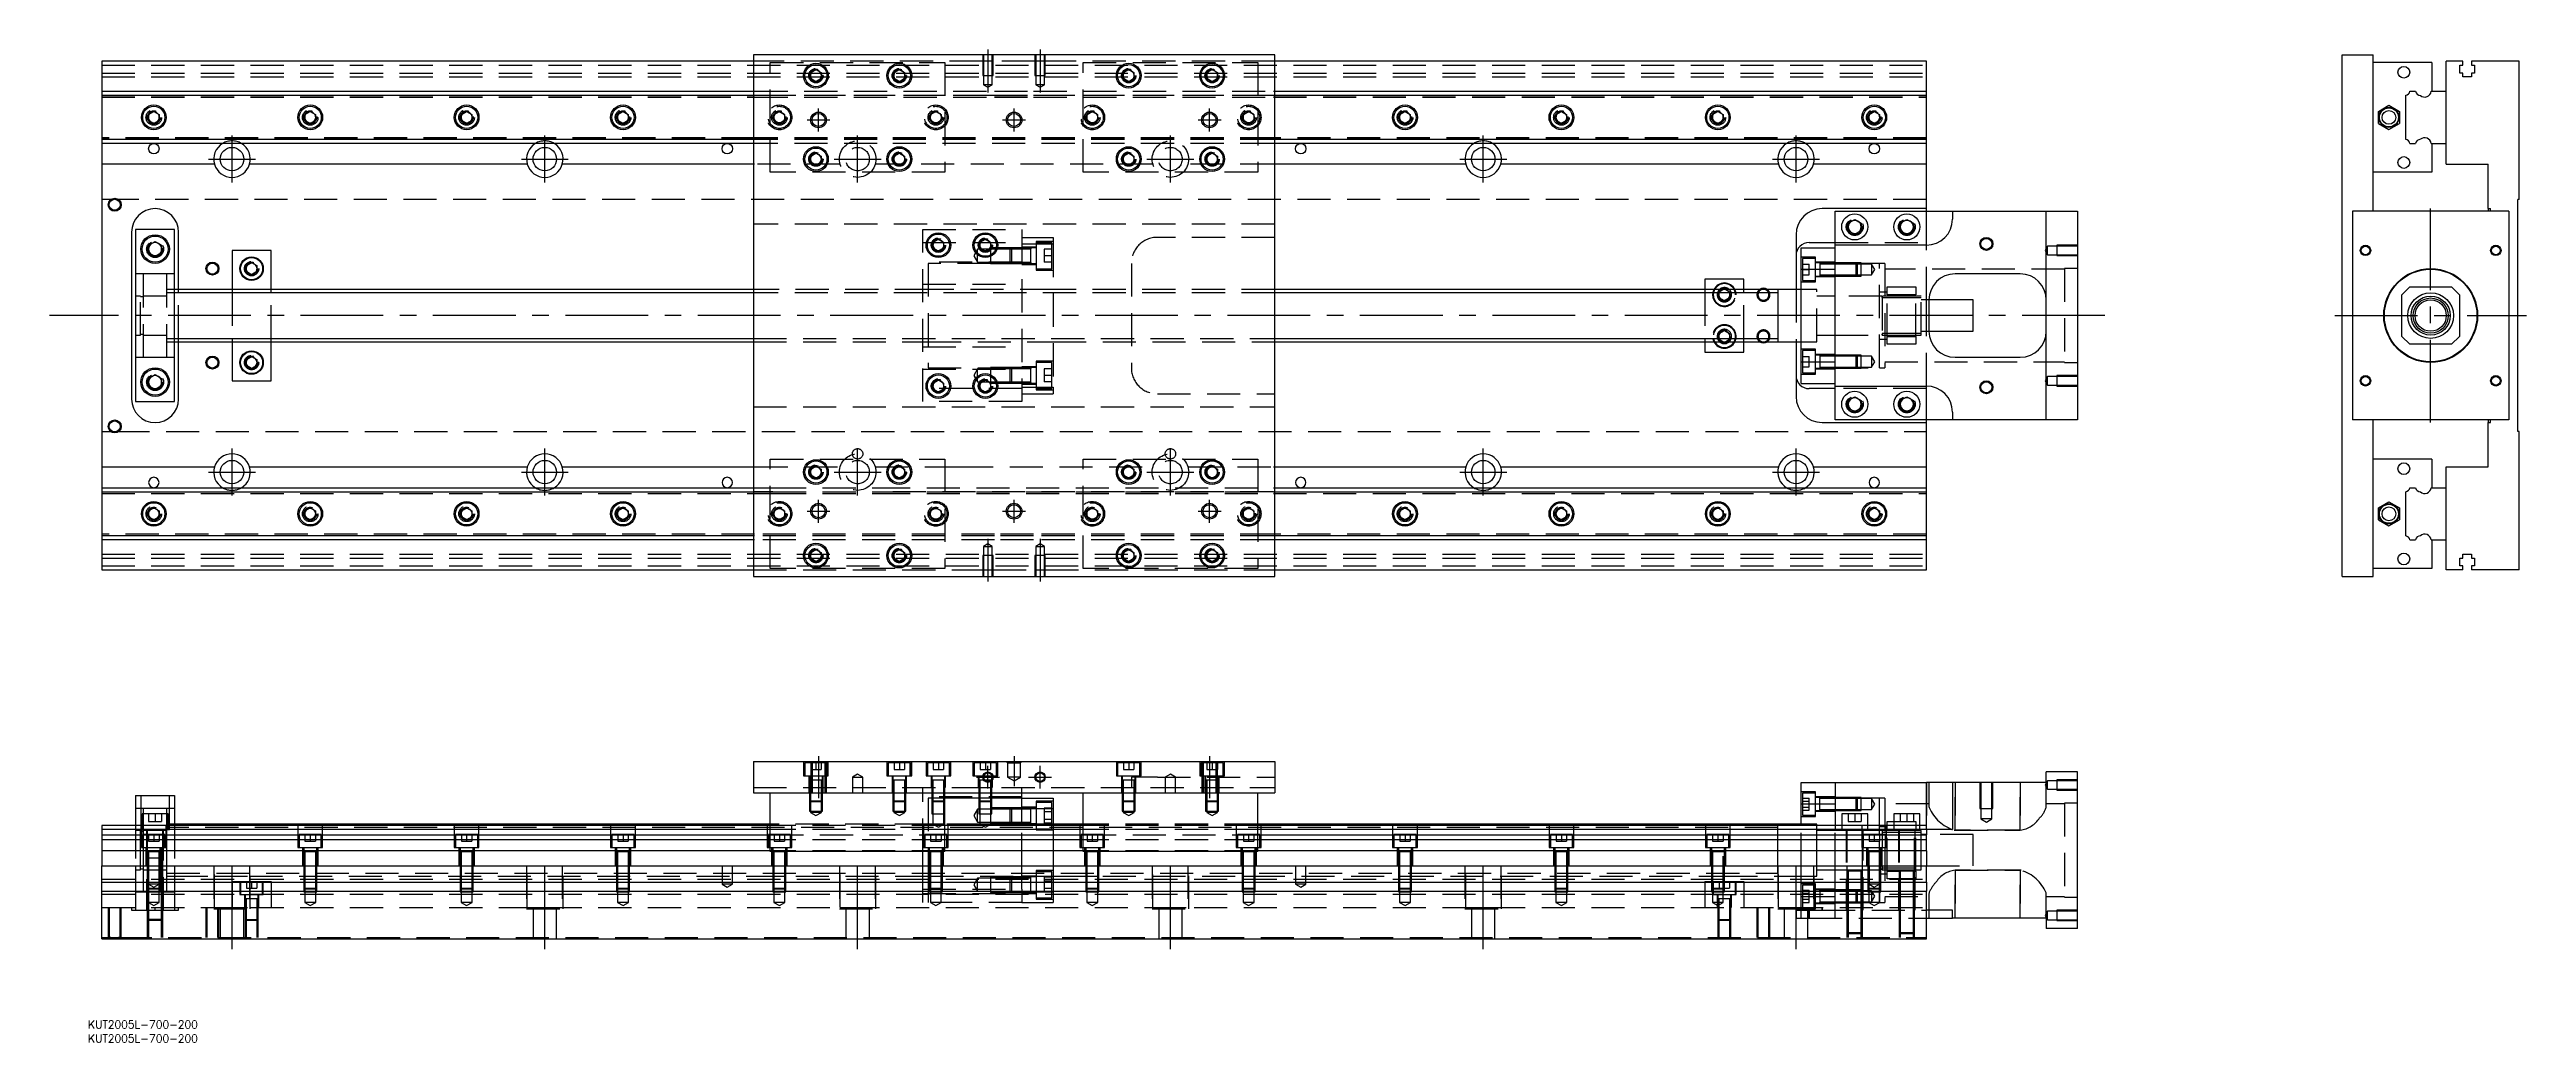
# Model space of a CAD drawing. Extents: x -20 to 930, y -279 to 102.
import ezdxf

# ---------------------------------------------------------------- set-up
doc = ezdxf.new("R2010")
doc.units = 0
doc.linetypes.add('CENTER', pattern=[50.8, 31.75, -6.35, 6.35, -6.35])
doc.linetypes.add('DASHED', pattern=[19.05, 12.7, -6.35])
doc.layers.get('0').update_dxf_attribs({"linetype": 'CONTINUOUS'})
doc.layers.add('CENTER', color=1, linetype='CENTER')
doc.styles.get("Standard").update_dxf_attribs({"font": 'txt.shx', "height": 3, "bigfont": 'bigfont.shx'})

# ---------------------------------------------------------------- blocks, each defined once
blk = doc.blocks.new('*U2')
at = {"color": 7, "linetype": 'CONTINUOUS'}
blk.add_text('KUT2005L-700-200', height=3, dxfattribs=at).set_placement((-5.25, -278.68))
blk = doc.blocks.new('*U3')
at = {"color": 7, "linetype": 'CONTINUOUS'}
blk.add_text('KUT2005L-700-200', height=3, dxfattribs=at).set_placement((-5.25, -273.3))

msp = doc.modelspace()

# ---------------------------------------------------------------- linework, layer by layer
at = {"color": 7, "linetype": 'CONTINUOUS'}
for p, q in [((0, 97.5), (0, 86)), ((250, 97.5), (0, 97.5)), ((450, 100), (250, 100)), ((250, 100), (250, -100)), ((450, -100), (450, 100)), ((700, 97.5), (450, 97.5)), ((700, 86), (700, 97.5)), ((859.45, -100), (859.45, 100)), ((859.45, 100), (871.45, 100)), ((871.45, 40), (871.45, 100)), ((893.95, 97), (871.45, 97)), ((893.95, 97), (893.95, 86)), ((899.45, 86), (899.45, 97.5)), ((905.75, 97.5), (899.45, 97.5)), ((904.6, 96), (905.75, 96)), ((904.6, 93), (904.6, 96)), ((905.75, 96), (905.75, 97.5)), ((909.15, 97.5), (909.15, 96)), ((927.45, 97.5), (909.15, 97.5)), ((909.15, 96), (910.3, 96)), ((910.3, 96), (910.3, 93)), ((927.45, 44.5), (927.45, 97.5)), ((0, 86), (0, 84.460392)), ((0, 86), (250, 86)), ((272, 93.1547), (274, 94.309402)), ((272, 90.8453), (272, 93.1547)), ((274, 89.690598), (272, 90.8453)), ((274, 94.309402), (276, 93.1547)), ((276, 90.8453), (274, 89.690598)), ((276, 93.1547), (276, 90.8453)), ((304, 93.1547), (306, 94.309402)), ((304, 90.8453), (304, 93.1547)), ((306, 89.690598), (304, 90.8453)), ((306, 94.309402), (308, 93.1547)), ((308, 90.8453), (306, 89.690598)), ((308, 93.1547), (308, 90.8453)), ((392, 93.1547), (394, 94.309402)), ((392, 90.8453), (392, 93.1547)), ((394, 89.690598), (392, 90.8453)), ((394, 94.309402), (396, 93.1547)), ((396, 90.8453), (394, 89.690598)), ((396, 93.1547), (396, 90.8453)), ((424, 93.1547), (426, 94.309402)), ((424, 90.8453), (424, 93.1547)), ((426, 89.690598), (424, 90.8453)), ((426, 94.309402), (428, 93.1547)), ((428, 90.8453), (426, 89.690598)), ((428, 93.1547), (428, 90.8453)), ((450, 86), (700, 86)), ((700, 84.460392), (700, 86)), ((885.489608, 86), (887.610392, 86)), ((893.631934, 86), (899.45, 86)), ((899.45, 66), (899.45, 86)), ((899.45, 66), (899.45, 86)), ((905.75, 93), (904.6, 93)), ((905.75, 91.5), (905.75, 93)), ((909.15, 91.5), (905.75, 91.5)), ((909.15, 93), (909.15, 91.5)), ((910.3, 93), (909.15, 93)), ((0, 84.460392), (0, 67.539608)), ((0, 84.460392), (250, 84.460392)), ((18, 77.1547), (20, 78.309402)), ((18, 74.8453), (18, 77.1547)), ((20, 78.309402), (22, 77.1547)), ((22, 77.1547), (22, 74.8453)), ((78, 77.1547), (80, 78.309402)), ((78, 74.8453), (78, 77.1547)), ((80, 78.309402), (82, 77.1547)), ((82, 77.1547), (82, 74.8453)), ((138, 77.1547), (140, 78.309402)), ((138, 74.8453), (138, 77.1547)), ((140, 78.309402), (142, 77.1547)), ((142, 77.1547), (142, 74.8453)), ((198, 77.1547), (200, 78.309402)), ((198, 74.8453), (198, 77.1547)), ((200, 78.309402), (202, 77.1547)), ((202, 77.1547), (202, 74.8453)), ((450, 84.460392), (700, 84.460392)), ((498, 77.1547), (500, 78.309402)), ((498, 74.8453), (498, 77.1547)), ((500, 78.309402), (502, 77.1547)), ((502, 77.1547), (502, 74.8453)), ((558, 77.1547), (560, 78.309402)), ((558, 74.8453), (558, 77.1547)), ((560, 78.309402), (562, 77.1547)), ((562, 77.1547), (562, 74.8453)), ((618, 77.1547), (620, 78.309402)), ((618, 74.8453), (618, 77.1547)), ((620, 78.309402), (622, 77.1547)), ((622, 77.1547), (622, 74.8453)), ((678, 77.1547), (680, 78.309402)), ((678, 74.8453), (678, 77.1547)), ((680, 78.309402), (682, 77.1547)), ((682, 77.1547), (682, 74.8453)), ((700, 67.539608), (700, 84.460392)), ((873.450002, 78.309401), (877.450002, 80.618802)), ((873.450002, 73.690599), (873.450002, 78.309401)), ((877.450002, 80.618802), (881.450002, 78.309401)), ((881.450002, 78.309401), (881.450002, 73.690599)), ((883.95, 67.539608), (883.95, 84.460392)), ((250, 67.539608), (0, 67.539608)), ((0, 67.539608), (0, 66)), ((20, 73.690598), (18, 74.8453)), ((22, 74.8453), (20, 73.690598)), ((80, 73.690598), (78, 74.8453)), ((82, 74.8453), (80, 73.690598)), ((140, 73.690598), (138, 74.8453)), ((142, 74.8453), (140, 73.690598)), ((200, 73.690598), (198, 74.8453)), ((202, 74.8453), (200, 73.690598)), ((700, 67.539608), (450, 67.539608)), ((500, 73.690598), (498, 74.8453)), ((502, 74.8453), (500, 73.690598)), ((560, 73.690598), (558, 74.8453)), ((562, 74.8453), (560, 73.690598)), ((620, 73.690598), (618, 74.8453)), ((622, 74.8453), (620, 73.690598)), ((680, 73.690598), (678, 74.8453)), ((682, 74.8453), (680, 73.690598)), ((700, 66), (700, 67.539608)), ((873.450002, 73.690599), (877.450002, 71.381198)), ((877.450002, 71.381198), (881.450002, 73.690599)), ((250, 66), (0, 66)), ((0, 66), (0, 58)), ((43.291796, 58), (0, 58)), ((0, 58), (0, -58)), ((163.291796, 58), (56.708204, 58)), ((250, 58), (176.708204, 58)), ((272, 61.1547), (274, 62.309402)), ((272, 58.8453), (272, 61.1547)), ((274, 57.690598), (272, 58.8453)), ((274, 62.309402), (276, 61.1547)), ((276, 58.8453), (274, 57.690598)), ((276, 61.1547), (276, 58.8453)), ((304, 61.1547), (306, 62.309402)), ((304, 58.8453), (304, 61.1547)), ((306, 57.690598), (304, 58.8453)), ((306, 62.309402), (308, 61.1547)), ((308, 58.8453), (306, 57.690598)), ((308, 61.1547), (308, 58.8453)), ((392, 61.1547), (394, 62.309402)), ((392, 58.8453), (392, 61.1547)), ((394, 57.690598), (392, 58.8453)), ((394, 62.309402), (396, 61.1547)), ((396, 58.8453), (394, 57.690598)), ((396, 61.1547), (396, 58.8453)), ((424, 61.1547), (426, 62.309402)), ((424, 58.8453), (424, 61.1547)), ((426, 57.690598), (424, 58.8453)), ((426, 62.309402), (428, 61.1547)), ((428, 58.8453), (426, 57.690598)), ((428, 61.1547), (428, 58.8453)), ((700, 66), (450, 66)), ((523.291796, 58), (450, 58)), ((643.291796, 58), (536.708204, 58)), ((700, 58), (656.708204, 58)), ((700, 58), (700, 66)), ((700, 41), (700, 58)), ((885.489608, 66), (887.610392, 66)), ((893.631934, 66), (899.45, 66)), ((893.95, 66), (893.95, 55)), ((899.45, 58), (899.45, 66)), ((899.45, 58), (915.45, 58)), ((915.45, 41), (915.45, 58)), ((893.95, 55), (871.45, 55)), ((700, 41), (660, 41)), ((665, 27), (665, 40)), ((665, 40), (710, 40)), ((700, 40), (700, 41)), ((710, 40), (710, 37)), ((710, 40), (746, 40)), ((746, -40), (746, 40)), ((746, 40), (758, 40)), ((758, 40), (758, -40)), ((863.45, 40), (863.45, -40)), ((923.45, 40), (863.45, 40)), ((915.45, 41), (916.45, 41)), ((915.45, 41), (915.45, 40)), ((916.45, 40), (916.45, 41)), ((923.45, 40), (923.45, -40)), ((927.45, 44.5), (926.95, 44.5)), ((926.95, -44.5), (926.95, 44.5)), ((11.5, 32), (11.5, -32)), ((28, 33), (13, 33)), ((13, 33), (13, -33)), ((28, -33), (28, 33)), ((29.5, 10), (29.5, 32)), ((319, 28.1547), (321, 29.309402)), ((321, 29.309402), (323, 28.1547)), ((337, 28.1547), (339, 29.309402)), ((339, 29.309402), (341, 28.1547)), ((650, 31), (650, 10)), ((670, 35.443376), (672.5, 36.886752)), ((670, 32.556624), (670, 35.443376)), ((672.5, 31.113248), (670, 32.556624)), ((672.5, 36.886752), (675, 35.443376)), ((675, 32.556624), (672.5, 31.113248)), ((675, 35.443376), (675, 32.556624)), ((690, 35.443376), (692.5, 36.886752)), ((690, 32.556624), (690, 35.443376)), ((692.5, 31.113248), (690, 32.556624)), ((692.5, 36.886752), (695, 35.443376)), ((695, 32.556624), (692.5, 31.113248)), ((695, 35.443376), (695, 32.556624)), ((18, 26.943376), (20.5, 28.386752)), ((18, 24.056624), (18, 26.943376)), ((20.5, 22.613248), (18, 24.056624)), ((20.5, 28.386752), (23, 26.943376)), ((23, 24.056624), (20.5, 22.613248)), ((23, 26.943376), (23, 24.056624)), ((50, 25), (50, 10)), ((65, 25), (50, 25)), ((55.5, 19.1547), (57.5, 20.309402)), ((55.5, 16.8453), (55.5, 19.1547)), ((57.5, 20.309402), (59.5, 19.1547)), ((59.5, 19.1547), (59.5, 16.8453)), ((65, 10), (65, 25)), ((319, 25.8453), (319, 28.1547)), ((321, 24.690598), (319, 25.8453)), ((323, 25.8453), (321, 24.690598)), ((323, 28.1547), (323, 25.8453)), ((337, 25.8453), (337, 28.1547)), ((339, 24.690598), (337, 25.8453)), ((341, 25.8453), (339, 24.690598)), ((341, 28.1547), (341, 25.8453)), ((356.5, 19.949668), (356.5, 19.950696)), ((652, 17.78342), (652, 26)), ((652, 26), (665, 26)), ((655, 28), (665, 28)), ((700, 27), (665, 27)), ((665, 17.78342), (665, 27)), ((250, 10), (28, 10)), ((57.5, 15.690598), (55.5, 16.8453)), ((59.5, 16.8453), (57.5, 15.690598)), ((643, 10), (450, 10)), ((615, 14), (615, 10)), ((630, 14), (615, 14)), ((621.964102, 10), (622.5, 10.309402)), ((622.5, 10.309402), (623.035898, 10)), ((630, 10), (630, 14)), ((643, 10.000006), (643, -10.000006)), ((652, 10), (643, 10)), ((652, -17.78342), (652, 17.78342)), ((652, 17.78342), (665, 17.78342)), ((665, -17.78342), (665, 17.78342)), ((665, -17.78342), (665, 17.78342)), ((736, 16), (711, 16)), ((885.45, 11), (882.45, 8)), ((885.45, 11), (901.45, 11)), ((904.45, 8), (901.45, 11)), ((701, 6), (701, -6)), ((718, 6), (701, 6)), ((718, -6), (718, 6)), ((882.45, -8), (882.45, 8)), ((904.45, 8), (904.45, -8)), ((701, -6), (718, -6)), ((882.45, -8), (885.45, -11)), ((901.45, -11), (904.45, -8)), ((28, -10), (250, -10)), ((29.5, -32), (29.5, -10)), ((50, -10), (50, -25)), ((55.5, -16.8453), (57.5, -15.690598)), ((55.5, -19.1547), (55.5, -16.8453)), ((57.5, -15.690598), (59.5, -16.8453)), ((59.5, -16.8453), (59.5, -19.1547)), ((65, -25), (65, -10)), ((450, -10), (643, -10)), ((615, -10), (615, -14)), ((615, -14), (630, -14)), ((622.5, -10.309402), (621.964102, -10)), ((623.035898, -10), (622.5, -10.309402)), ((630, -14), (630, -10)), ((643, -10), (652, -10)), ((650, -10), (650, -31)), ((652, -17.78342), (665, -17.78342)), ((652, -26), (652, -17.78342)), ((665, -27), (665, -17.78342)), ((711, -16), (736, -16)), ((901.45, -11), (885.45, -11)), ((18, -24.056624), (20.5, -22.613248)), ((18, -26.943376), (18, -24.056624)), ((20.5, -28.386752), (18, -26.943376)), ((20.5, -22.613248), (23, -24.056624)), ((23, -26.943376), (20.5, -28.386752)), ((23, -24.056624), (23, -26.943376)), ((50, -25), (65, -25)), ((57.5, -20.309402), (55.5, -19.1547)), ((59.5, -19.1547), (57.5, -20.309402)), ((319, -25.8453), (321, -24.690598)), ((319, -28.1547), (319, -25.8453)), ((321, -29.309402), (319, -28.1547)), ((321, -24.690598), (323, -25.8453)), ((323, -28.1547), (321, -29.309402)), ((323, -25.8453), (323, -28.1547)), ((337, -25.8453), (339, -24.690598)), ((337, -28.1547), (337, -25.8453)), ((339, -29.309402), (337, -28.1547)), ((339, -24.690598), (341, -25.8453)), ((341, -28.1547), (339, -29.309402)), ((341, -25.8453), (341, -28.1547)), ((356.5, -25.949678), (356.5, -25.94865)), ((652, -26), (665, -26)), ((665, -28), (655, -28)), ((665, -27), (700, -27)), ((665, -40), (665, -27)), ((866.55, -24.499994), (866.55, -24.500852)), ((13, -33), (28, -33)), ((670, -32.556624), (672.5, -31.113248)), ((670, -35.443376), (670, -32.556624)), ((672.5, -36.886752), (670, -35.443376)), ((672.5, -31.113248), (675, -32.556624)), ((675, -35.443376), (672.5, -36.886752)), ((675, -32.556624), (675, -35.443376)), ((690, -32.556624), (692.5, -31.113248)), ((690, -35.443376), (690, -32.556624)), ((692.5, -36.886752), (690, -35.443376)), ((692.5, -31.113248), (695, -32.556624)), ((695, -35.443376), (692.5, -36.886752)), ((695, -32.556624), (695, -35.443376)), ((710, -37), (710, -40)), ((660, -41), (700, -41)), ((710, -40), (665, -40)), ((700, -41), (700, -40)), ((700, -58), (700, -41)), ((746, -40), (710, -40)), ((758, -40), (746, -40)), ((923.45, -40), (863.45, -40)), ((871.45, -100), (871.45, -40)), ((915.45, -40), (915.45, -41)), ((915.45, -41), (916.45, -41)), ((915.45, -58), (915.45, -41)), ((916.45, -41), (916.45, -40)), ((927.45, -44.5), (926.95, -44.5)), ((927.45, -97.5), (927.45, -44.5)), ((893.95, -55), (871.45, -55)), ((893.95, -55), (893.95, -66)), ((0, -58), (0, -66)), ((0, -58), (43.291796, -58)), ((0, -66), (0, -67.539608)), ((0, -66), (250, -66)), ((56.708204, -58), (163.291796, -58)), ((176.708204, -58), (250, -58)), ((272, -58.8453), (274, -57.690598)), ((272, -61.1547), (272, -58.8453)), ((274, -62.309402), (272, -61.1547)), ((274, -57.690598), (276, -58.8453)), ((276, -61.1547), (274, -62.309402)), ((276, -58.8453), (276, -61.1547)), ((304, -58.8453), (306, -57.690598)), ((304, -61.1547), (304, -58.8453)), ((306, -62.309402), (304, -61.1547)), ((306, -57.690598), (308, -58.8453)), ((308, -61.1547), (306, -62.309402)), ((308, -58.8453), (308, -61.1547)), ((392, -58.8453), (394, -57.690598)), ((392, -61.1547), (392, -58.8453)), ((394, -62.309402), (392, -61.1547)), ((394, -57.690598), (396, -58.8453)), ((396, -61.1547), (394, -62.309402)), ((396, -58.8453), (396, -61.1547)), ((424, -58.8453), (426, -57.690598)), ((424, -61.1547), (424, -58.8453)), ((426, -62.309402), (424, -61.1547)), ((426, -57.690598), (428, -58.8453)), ((428, -61.1547), (426, -62.309402)), ((428, -58.8453), (428, -61.1547)), ((450, -58), (523.291796, -58)), ((450, -66), (700, -66)), ((536.708204, -58), (643.291796, -58)), ((656.708204, -58), (700, -58)), ((700, -66), (700, -58)), ((700, -67.539608), (700, -66)), ((885.489608, -66), (887.610392, -66)), ((893.631934, -66), (899.45, -66)), ((899.45, -66), (899.45, -58)), ((899.45, -58), (915.45, -58)), ((899.45, -86), (899.45, -66)), ((899.45, -86), (899.45, -66)), ((0, -67.539608), (0, -84.460392)), ((0, -67.539608), (250, -67.539608)), ((18, -74.8453), (20, -73.690598)), ((18, -77.1547), (18, -74.8453)), ((20, -73.690598), (22, -74.8453)), ((22, -74.8453), (22, -77.1547)), ((78, -74.8453), (80, -73.690598)), ((78, -77.1547), (78, -74.8453)), ((80, -73.690598), (82, -74.8453)), ((82, -74.8453), (82, -77.1547)), ((138, -74.8453), (140, -73.690598)), ((138, -77.1547), (138, -74.8453)), ((140, -73.690598), (142, -74.8453)), ((142, -74.8453), (142, -77.1547)), ((198, -74.8453), (200, -73.690598)), ((198, -77.1547), (198, -74.8453)), ((200, -73.690598), (202, -74.8453)), ((202, -74.8453), (202, -77.1547)), ((450, -67.539608), (700, -67.539608)), ((498, -74.8453), (500, -73.690598)), ((498, -77.1547), (498, -74.8453)), ((500, -73.690598), (502, -74.8453)), ((502, -74.8453), (502, -77.1547)), ((558, -74.8453), (560, -73.690598)), ((558, -77.1547), (558, -74.8453)), ((560, -73.690598), (562, -74.8453)), ((562, -74.8453), (562, -77.1547)), ((618, -74.8453), (620, -73.690598)), ((618, -77.1547), (618, -74.8453)), ((620, -73.690598), (622, -74.8453)), ((622, -74.8453), (622, -77.1547)), ((678, -74.8453), (680, -73.690598)), ((678, -77.1547), (678, -74.8453)), ((680, -73.690598), (682, -74.8453)), ((682, -74.8453), (682, -77.1547)), ((700, -84.460392), (700, -67.539608)), ((873.450002, -73.690599), (877.450002, -71.381198)), ((873.450002, -78.309401), (873.450002, -73.690599)), ((877.450002, -71.381198), (881.450002, -73.690599)), ((881.450002, -73.690599), (881.450002, -78.309401)), ((883.95, -84.460392), (883.95, -67.539608)), ((0, -84.460392), (0, -86)), ((250, -84.460392), (0, -84.460392)), ((20, -78.309402), (18, -77.1547)), ((22, -77.1547), (20, -78.309402)), ((80, -78.309402), (78, -77.1547)), ((82, -77.1547), (80, -78.309402)), ((140, -78.309402), (138, -77.1547)), ((142, -77.1547), (140, -78.309402)), ((200, -78.309402), (198, -77.1547)), ((202, -77.1547), (200, -78.309402)), ((700, -84.460392), (450, -84.460392)), ((500, -78.309402), (498, -77.1547)), ((502, -77.1547), (500, -78.309402)), ((560, -78.309402), (558, -77.1547)), ((562, -77.1547), (560, -78.309402)), ((620, -78.309402), (618, -77.1547)), ((622, -77.1547), (620, -78.309402)), ((680, -78.309402), (678, -77.1547)), ((682, -77.1547), (680, -78.309402)), ((700, -86), (700, -84.460392)), ((873.450002, -78.309401), (877.450002, -80.618802)), ((877.450002, -80.618802), (881.450002, -78.309401)), ((250, -86), (0, -86)), ((0, -86), (0, -97.5)), ((272, -90.8453), (274, -89.690598)), ((272, -93.1547), (272, -90.8453)), ((274, -94.309402), (272, -93.1547)), ((274, -89.690598), (276, -90.8453)), ((276, -93.1547), (274, -94.309402)), ((276, -90.8453), (276, -93.1547)), ((304, -90.8453), (306, -89.690598)), ((304, -93.1547), (304, -90.8453)), ((306, -94.309402), (304, -93.1547)), ((306, -89.690598), (308, -90.8453)), ((308, -93.1547), (306, -94.309402)), ((308, -90.8453), (308, -93.1547)), ((392, -90.8453), (394, -89.690598)), ((392, -93.1547), (392, -90.8453)), ((394, -94.309402), (392, -93.1547)), ((394, -89.690598), (396, -90.8453)), ((396, -93.1547), (394, -94.309402)), ((396, -90.8453), (396, -93.1547)), ((424, -90.8453), (426, -89.690598)), ((424, -93.1547), (424, -90.8453)), ((426, -94.309402), (424, -93.1547)), ((426, -89.690598), (428, -90.8453)), ((428, -93.1547), (426, -94.309402)), ((428, -90.8453), (428, -93.1547)), ((700, -86), (450, -86)), ((700, -97.5), (700, -86)), ((885.489608, -86), (887.610392, -86)), ((893.631934, -86), (899.45, -86)), ((893.95, -86), (893.95, -97)), ((899.45, -97.5), (899.45, -86)), ((904.6, -93), (905.75, -93)), ((904.6, -96), (904.6, -93)), ((905.75, -91.5), (909.15, -91.5)), ((905.75, -93), (905.75, -91.5)), ((909.15, -91.5), (909.15, -93)), ((909.15, -93), (910.3, -93)), ((910.3, -93), (910.3, -96)), ((0, -97.5), (250, -97.5)), ((250, -100), (450, -100)), ((450, -97.5), (700, -97.5)), ((859.45, -100), (871.45, -100)), ((893.95, -97), (871.45, -97)), ((905.75, -97.5), (899.45, -97.5)), ((905.75, -96), (904.6, -96)), ((905.75, -97.5), (905.75, -96)), ((909.15, -96), (909.15, -97.5)), ((910.3, -96), (909.15, -96)), ((927.45, -97.5), (909.15, -97.5)), ((250, -170.98), (250, -182.98)), ((250, -170.98), (450, -170.98)), ((450, -170.98), (450, -182.98)), ((341.500006, -178.08), (341.229838, -178.08)), ((652, -187.19658), (652, -178.98)), ((652, -178.98), (665, -178.98)), ((665, -178.98), (700, -178.98)), ((665, -178.98), (665, -195.48)), ((700, -195.48), (700, -178.98)), ((710, -178.98), (700, -178.98)), ((710, -178.98), (710, -196.98)), ((746, -178.98), (710, -178.98)), ((746, -178.98), (746, -174.98)), ((758, -174.98), (746, -174.98)), ((758, -234.98), (758, -174.98)), ((13, -183.98), (28, -183.98)), ((13, -183.98), (13, -195.48)), ((28, -183.98), (28, -195.48)), ((250, -182.98), (450, -182.98)), ((256.5, -205.48), (256.5, -182.98)), ((323.5, -205.48), (323.5, -182.98)), ((353, -195.48), (353, -182.98)), ((353, -184.98), (365, -184.98)), ((365, -184.98), (365, -195.48)), ((376.5, -205.48), (376.5, -182.98)), ((443.5, -205.48), (443.5, -182.98)), ((652, -187.19658), (665, -187.19658)), ((652, -195.48), (652, -187.19658)), ((659.1, -184.802326), (659.1, -184.803182)), ((0, -195.48), (0, -197.019608)), ((256.5, -195.48), (0, -195.48)), ((256.5, -197.019608), (0, -197.019608)), ((0, -197.019608), (0, -199.140392)), ((0, -199.140392), (256.5, -199.140392)), ((0, -199.140392), (0, -201.050532)), ((256.5, -194.98), (28, -194.98)), ((376.5, -195.48), (323.5, -195.48)), ((376.5, -197.019608), (323.5, -197.019608)), ((323.5, -199.140392), (376.5, -199.140392)), ((376.5, -194.98), (365, -194.98)), ((643, -194.98), (443.5, -194.98)), ((700, -195.48), (443.5, -195.48)), ((700, -197.019608), (443.5, -197.019608)), ((443.5, -199.140392), (700, -199.140392)), ((643, -194.98), (642.995, -194.98)), ((643, -194.979994), (643, -195.48)), ((643, -194.980502), (643, -194.98)), ((643.005, -194.98), (643, -194.98)), ((652, -194.98), (643, -194.98)), ((643, -195.477168), (643, -194.980502)), ((677.5, -190.98), (667.5, -190.98)), ((667.5, -190.98), (667.5, -195.48)), ((677.5, -195.48), (677.5, -190.98)), ((697.5, -190.98), (687.5, -190.98)), ((687.5, -190.98), (687.5, -195.48)), ((697.5, -195.48), (697.5, -190.98)), ((700, -197.019608), (700, -195.48)), ((710, -196.98), (700, -196.98)), ((700, -197.019608), (700, -199.140392)), ((700, -201.050532), (700, -199.140392)), ((256.5, -201.050532), (0, -201.050532)), ((0, -201.050532), (0, -205.161934)), ((0, -205.161934), (0, -210.98)), ((256.5, -205.161934), (0, -205.161934)), ((17.9, -207.98), (17.499994, -207.98)), ((323.5, -205.48), (256.5, -205.48)), ((376.5, -201.050532), (323.5, -201.050532)), ((376.5, -205.161934), (323.5, -205.161934)), ((443.5, -205.48), (376.5, -205.48)), ((700, -201.050532), (443.5, -201.050532)), ((700, -205.161934), (443.5, -205.161934)), ((700, -205.161934), (700, -201.050532)), ((700, -205.161934), (700, -210.98)), ((0, -210.98), (700, -210.98)), ((0, -217.28), (0, -210.98)), ((0, -217.28), (700, -217.28)), ((0, -220.68), (0, -217.28)), ((22.1, -219.98), (22.1, -217.28)), ((23, -217.28), (23, -210.98002)), ((695.500006, -212.98), (689.499994, -212.98)), ((690, -212.98), (690, -220.68)), ((695, -220.68), (695, -212.98)), ((700, -217.28), (700, -210.98)), ((700, -217.28), (700, -220.68)), ((0, -220.68), (700, -220.68)), ((0, -238.98), (0, -220.68)), ((18, -220.68), (18, -220.98)), ((659.1, -220.157664), (659.1, -220.55767)), ((659.1, -220.55767), (659.1, -220.68)), ((659.1, -222.515624), (659.1, -222.799714)), ((659.1, -224.75767), (659.1, -225.157674)), ((690, -220.68), (690, -227.97998)), ((690, -227.98), (690, -236.98)), ((695, -227.97998), (695, -220.68)), ((695, -236.98), (695, -227.98)), ((700, -238.98), (700, -220.68)), ((710, -227.98), (700, -227.98)), ((710, -230.98), (710, -227.98)), ((700, -230.98), (710, -230.98)), ((746, -230.98), (710, -230.98)), ((746, -230.98), (746, -234.98)), ((758, -234.98), (746, -234.98)), ((0, -238.98), (700, -238.98))]:
    msp.add_line(p, q, dxfattribs=at)
at = {"color": 3, "linetype": 'DASHED'}
for p, q in [((0, 96), (700, 96)), ((338.000006, 97.5), (250, 97.5)), ((256.5, 97), (323.5, 97)), ((256.5, 55), (256.5, 97)), ((323.5, 97), (323.5, 55)), ((338.000006, 100), (338.000006, 92)), ((341.999994, 97.5), (338.000006, 97.5)), ((338.35, 100), (338.35, 92)), ((341.65, 92), (341.65, 100)), ((341.999994, 92), (341.999994, 100)), ((358.000006, 97.5), (341.999994, 97.5)), ((358.000006, 100), (358.000006, 92)), ((361.999994, 97.5), (358.000006, 97.5)), ((358.35, 100), (358.35, 92)), ((361.65, 92), (361.65, 100)), ((361.999994, 92), (361.999994, 100)), ((450, 97.5), (361.999994, 97.5)), ((376.5, 97), (443.5, 97)), ((376.5, 55), (376.5, 97)), ((443.5, 97), (443.5, 55)), ((0, 93), (700, 93)), ((0, 91.5), (700, 91.5)), ((250, 86), (250.5, 86)), ((250.5, 86), (342.5, 86)), ((276.483582, 92.286038), (276.5, 92)), ((308.483582, 92.286038), (308.5, 92)), ((338.000006, 92), (341.999994, 92)), ((338.35, 92), (338.35, 88.5)), ((341.65, 88.5), (338.35, 88.5)), ((338.35, 88.5), (340, 87.547372)), ((340, 87.547372), (341.65, 88.5)), ((341.65, 88.5), (341.65, 92)), ((342.5, 86), (357.5, 86)), ((357.5, 86), (449.5, 86)), ((358.000006, 92), (361.999994, 92)), ((358.35, 92), (358.35, 88.5)), ((361.65, 88.5), (358.35, 88.5)), ((358.35, 88.5), (360, 87.547372)), ((360, 87.547372), (361.65, 88.5)), ((361.65, 88.5), (361.65, 92)), ((391.5, 92), (391.518502, 92.303588)), ((423.5, 92), (423.512884, 92.253488)), ((449.5, 86), (450, 86)), ((0, 84.403994), (250.5, 84.403994)), ((0, 83.8), (250.5, 83.8)), ((17.5, 76), (17.534018, 76.411016)), ((82.483582, 76.286038), (82.5, 76)), ((142.483582, 76.286038), (142.5, 76)), ((202.483582, 76.286038), (202.5, 76)), ((250, 84.460392), (250.5, 84.460392)), ((250.5, 84.460392), (342.5, 84.460392)), ((342.5, 84.403994), (250.5, 84.403994)), ((250.5, 83.8), (342.5, 83.8)), ((258, 77.1547), (260, 78.309402)), ((258, 74.8453), (258, 77.1547)), ((260, 78.309402), (262, 77.1547)), ((262, 77.1547), (262, 74.8453)), ((262.483582, 76.286038), (262.5, 76)), ((318, 77.1547), (320, 78.309402)), ((318, 74.8453), (318, 77.1547)), ((320, 78.309402), (322, 77.1547)), ((322, 77.1547), (322, 74.8453)), ((322.483582, 76.286038), (322.5, 76)), ((342.5, 84.460392), (357.5, 84.460392)), ((342.5, 84.403994), (357.5, 84.403994)), ((342.5, 83.8), (357.5, 83.8)), ((357.5, 84.460392), (449.5, 84.460392)), ((449.5, 84.403994), (357.5, 84.403994)), ((357.5, 83.8), (449.5, 83.8)), ((377.5, 76), (377.534018, 76.411016)), ((378, 77.1547), (380, 78.309402)), ((378, 74.8453), (378, 77.1547)), ((380, 78.309402), (382, 77.1547)), ((382, 77.1547), (382, 74.8453)), ((437.5, 76), (437.534018, 76.411016)), ((438, 77.1547), (440, 78.309402)), ((438, 74.8453), (438, 77.1547)), ((440, 78.309402), (442, 77.1547)), ((442, 77.1547), (442, 74.8453)), ((449.5, 84.460392), (450, 84.460392)), ((449.5, 84.403994), (700, 84.403994)), ((449.5, 83.8), (700, 83.8)), ((502.483582, 76.286038), (502.5, 76)), ((562.483582, 76.286038), (562.5, 76)), ((617.5, 76), (617.534018, 76.411016)), ((682.483582, 76.286038), (682.5, 76)), ((250.5, 68.2), (0, 68.2)), ((250.5, 67.596006), (0, 67.596006)), ((250.5, 67.539608), (250, 67.539608)), ((257.5, 68.2), (250.5, 68.2)), ((257.5, 67.596006), (250.5, 67.596006)), ((257.5, 67.539608), (250.5, 67.539608)), ((297.5, 68.2), (257.5, 68.2)), ((297.5, 67.596006), (257.5, 67.596006)), ((297.5, 67.539608), (257.5, 67.539608)), ((260, 73.690598), (258, 74.8453)), ((262, 74.8453), (260, 73.690598)), ((449.5, 68.2), (297.5, 68.2)), ((449.5, 67.596006), (297.5, 67.596006)), ((449.5, 67.539608), (297.5, 67.539608)), ((320, 73.690598), (318, 74.8453)), ((322, 74.8453), (320, 73.690598)), ((380, 73.690598), (378, 74.8453)), ((382, 74.8453), (380, 73.690598)), ((440, 73.690598), (438, 74.8453)), ((442, 74.8453), (440, 73.690598)), ((700, 68.2), (449.5, 68.2)), ((700, 67.596006), (449.5, 67.596006)), ((450, 67.539608), (449.5, 67.539608)), ((250.5, 66), (250, 66)), ((250.5, 58), (250, 58)), ((257.5, 66), (250.5, 66)), ((283.291796, 58), (250.5, 58)), ((297.5, 66), (257.5, 66)), ((276.483582, 60.286038), (276.5, 60)), ((403.291796, 58), (296.708204, 58)), ((449.5, 66), (297.5, 66)), ((308.483582, 60.286038), (308.5, 60)), ((391.5, 60), (391.518502, 60.303588)), ((449.5, 58), (416.708204, 58)), ((423.5, 60), (423.512884, 60.253488)), ((450, 66), (449.5, 66)), ((450, 58), (449.5, 58)), ((323.5, 55), (256.5, 55)), ((443.5, 55), (376.5, 55)), ((4.359688, 44.5), (0, 44.5)), ((700, 44.5), (5.640312, 44.5)), ((700, 28), (700, 40)), ((450, 35), (250, 35)), ((315, -33), (315, 33)), ((315, 33), (353, 33)), ((353, 33), (353, -33)), ((353, 30), (365, 30)), ((365, 30), (365, 27.495454)), ((450, 30), (405, 30)), ((675.477798, 34.364306), (675.5, 34)), ((695.477798, 34.364306), (695.5, 34)), ((23.477798, 25.864306), (23.5, 25.5)), ((315, 28), (353, 28)), ((353, 20.5), (315, 20.5)), ((317, 20), (317, -20)), ((341, 20), (317, 20)), ((318.5, 27), (318.518502, 27.303588)), ((336, 25.449674), (334.556624, 22.949674)), ((334.556624, 22.949674), (336, 20.449674)), ((336, 20.449674), (336, 25.449674)), ((337.583494, 25.449674), (336, 25.449674)), ((336, 20.449674), (341, 20.449674)), ((337.59475, 25.439464), (337.583494, 25.449674)), ((340.416436, 25.449674), (337.583494, 25.449674)), ((340.416506, 25.449674), (340.32061, 25.367214)), ((341, 25.449674), (340.416436, 25.449674)), ((341.268656, 25.949668), (341, 25.949668)), ((341, 25.8453), (341, 25.5)), ((341, 25.5), (341, 25.112542)), ((348.49998, 25.449674), (341, 25.449674)), ((341, 25.112542), (341, 23.25)), ((341, 23.25), (341, 22.691578)), ((341, 22.691578), (341, 19.949678)), ((341, 20.449674), (348.49998, 20.449674)), ((348.949674, 20), (341, 20)), ((341, 19.949678), (348.99998, 19.949678)), ((341.541516, 25.949668), (341.268656, 25.949668)), ((341.483582, 27.286038), (341.5, 27)), ((343.118168, 25.949668), (341.541516, 25.949668)), ((343.632418, 25.949668), (343.118168, 25.949668)), ((348.99998, 25.949668), (343.632418, 25.949668)), ((349, 25.949674), (348.5, 25.449674)), ((348.5, 20.449674), (348.5, 25.449674)), ((353, 25.449674), (348.5, 25.449674)), ((348.5, 20.449674), (353, 20.449674)), ((348.5, 20.449674), (349, 19.949674)), ((353, 20), (348.949674, 20)), ((353, 25.949668), (348.999994, 25.949668)), ((348.999994, 19.949678), (353, 19.949678)), ((349, 25.949674), (349, 19.949674)), ((353, 25.949674), (349, 25.949674)), ((349, 19.949674), (353, 19.949674)), ((353, 27.495454), (365, 27.495454)), ((358.5, 26.249674), (353, 26.249674)), ((353, 19.649674), (358.5, 19.649674)), ((356.505, 25.949674), (353.00002, 25.949674)), ((356.5, 25.449674), (353.00002, 25.449674)), ((353.00002, 20.449674), (356.5, 20.449674)), ((353.00002, 19.949674), (356.505, 19.949674)), ((358.5, 25.949674), (356.495, 25.949674)), ((356.495, 19.949674), (358.5, 19.949674)), ((356.5, 25.599876), (356.5, 25.949674)), ((356.5, 25.949674), (356.5, 25.599876)), ((356.5, 20.29947), (356.5, 25.599876)), ((356.5, 19.949674), (356.5, 20.29947)), ((356.5, 20.29947), (356.5, 19.949674)), ((358.5, 28.449674), (358.5, 17.449674)), ((365, 28.449674), (358.5, 28.449674)), ((364.5, 27.949674), (358.5, 27.949674)), ((361.5, 25.449674), (361.5, 22.949674)), ((364.5, 25.449674), (361.5, 25.449674)), ((364.5, 22.949674), (361.5, 22.949674)), ((361.5, 22.949674), (361.5, 20.449674)), ((364.5, 20.449674), (361.5, 20.449674)), ((364.5, 17.949674), (364.5, 27.949674)), ((365, 27.495454), (365, -27.495454)), ((395, 20), (395, -20)), ((657.5, 22.42767), (652, 22.42767)), ((652.5, 21.92767), (652.5, 13.42767)), ((657.5, 21.92767), (652.5, 21.92767)), ((652.5, 19.67767), (655, 19.67767)), ((655, 17.67767), (655, 19.67767)), ((657.5, 12.92767), (657.5, 22.42767)), ((665, 20.42767), (657.5, 20.42767)), ((659.1, 20.17767), (657.5, 20.17767)), ((659.1, 20.17767), (659.095, 20.17767)), ((659.1, 20.17767), (659.1, 19.92022)), ((659.105, 20.17767), (659.1, 20.17767)), ((664.99998, 20.17767), (659.1, 20.17767)), ((659.1, 19.92022), (659.1, 15.435068)), ((664.99998, 19.77767), (659.1, 19.77767)), ((665, 28), (700, 28)), ((665, 17.78342), (665, 26)), ((673.1, 20.17767), (665, 20.17767)), ((673.1, 20.177664), (665, 20.177664)), ((682, 20), (665, 20)), ((673.5, 19.77767), (665, 19.77767)), ((673.1, 15.17767), (673.1, 20.17767)), ((673.5, 19.77767), (673.1, 20.17767)), ((675, 20.177664), (673.10002, 20.177664)), ((673.5, 19.77767), (673.5, 15.57767)), ((675, 19.77767), (673.50002, 19.77767)), ((675, 15.177674), (675, 20.177664)), ((679, 19.77767), (675, 19.77767)), ((679, 19.77767), (679, 15.57767)), ((680.212436, 17.67767), (679, 19.77767)), ((682, -20), (682, 20)), ((684, 20), (682, 20)), ((684, 20), (684, -20)), ((700, 27), (700, 28)), ((700, 6), (700, 27)), ((746.5, 26.65), (745.547372, 25)), ((745.547372, 25), (746.5, 23.35)), ((746.5, 23.35), (746.5, 26.65)), ((750, 26.65), (746.5, 26.65)), ((746.5, 23.35), (750, 23.35)), ((750, 26.999994), (750, 23.000006)), ((758, 26.999994), (750, 26.999994)), ((758, 26.65), (750, 26.65)), ((750, 23.35), (758, 23.35)), ((750, 23.000006), (758, 23.000006)), ((16, 16), (13, 16)), ((16, -16), (16, 16)), ((25, 16), (16, 16)), ((25, -16), (25, 16)), ((28, 16), (25, 16)), ((28, 10), (25, 10)), ((29.5, 8.75), (29.5, 10)), ((50, 10), (50, 8.75)), ((55, 18), (55.012884, 18.253488)), ((65, 8.75), (65, 10)), ((317, 10), (250, 10)), ((315, 12), (353, 12)), ((365, 10), (317, 10)), ((358.5, 17.949674), (364.5, 17.949674)), ((358.5, 17.449674), (365, 17.449674)), ((450, 10), (365, 10)), ((615, 10), (615, 8.75)), ((620.5, 9.1547), (621.964102, 10)), ((623.035898, 10), (624.5, 9.1547)), ((630, 8.75), (630, 10)), ((643, 10), (642.995, 10)), ((643.005, 10), (643, 10)), ((650, 10), (650, -10)), ((652, 12.92767), (657.5, 12.92767)), ((658, 10), (652, 10)), ((652.5, 17.67767), (655, 17.67767)), ((652.5, 15.67767), (655, 15.67767)), ((652.5, 13.42767), (657.5, 13.42767)), ((655, 15.67767), (655, 17.67767)), ((657.5, 15.17767), (659.1, 15.17767)), ((657.5, 14.92767), (665, 14.92767)), ((658, -10), (658, 10)), ((659.095, 15.17767), (659.1, 15.17767)), ((659.1, 15.57767), (664.99998, 15.57767)), ((659.1, 15.435068), (659.1, 15.17767)), ((659.1, 15.17767), (659.105, 15.17767)), ((659.1, 15.17767), (664.99998, 15.17767)), ((665, 15.57767), (673.5, 15.57767)), ((665, 15.177674), (673.1, 15.177674)), ((665, 15.17767), (673.1, 15.17767)), ((673.1, 15.17767), (673.5, 15.57767)), ((673.10002, 15.177674), (675, 15.177674)), ((673.50002, 15.57767), (675, 15.57767)), ((675, 15.57767), (679, 15.57767)), ((679, 15.57767), (680.212436, 17.67767)), ((753, 17.75), (684, 17.75)), ((685, 11), (696, 11)), ((685, 8), (685, 11)), ((696, 11), (696, 8)), ((753, 18), (753, -18)), ((758, 18), (753, 18)), ((14.85, 7.5), (13, 7.5)), ((14.85, -7.5), (14.85, 7.5)), ((16, 7.15), (14.85, 7.15)), ((25, 7.5), (16, 7.5)), ((28, 8.75), (25, 8.75)), ((29.5, -8.75), (29.5, 8.75)), ((50, 8.75), (50, -8.75)), ((65, -8.75), (65, 8.75)), ((450, 8.75), (250, 8.75)), ((615, 8.75), (615, -8.75)), ((620.5, 8.75), (620.5, 9.1547)), ((620.5, 6.8453), (620.5, 8.75)), ((622.5, 5.690598), (620.5, 6.8453)), ((624.5, 6.8453), (622.5, 5.690598)), ((624.5, 9.1547), (624.5, 8.75)), ((624.5, 8.75), (624.5, 6.8453)), ((624.983582, 8.286038), (625, 8)), ((630, -8.75), (630, 8.75)), ((665, 7.5), (658, 7.5)), ((683.005, 7.5), (665, 7.5)), ((685, 9), (682, 9)), ((696, 7.5), (682.995, 7.5)), ((683, 6.950984), (683, 7.5)), ((683, 7.5), (683, 6.951128)), ((683, 6.951128), (683, -6.950984)), ((696, 6.75), (683, 6.75)), ((696, 8), (685, 8)), ((685, -8), (685, 8)), ((696, -8), (696, 8)), ((698, 7.5), (696, 7.5)), ((698, 6.75), (696, 6.75)), ((698, -7.5), (698, 7.5)), ((701, 6), (698, 6)), ((700, -6), (700, 6)), ((13, -7.5), (14.85, -7.5)), ((14.85, -7.15), (16, -7.15)), ((16, -7.5), (25, -7.5)), ((25, -8.75), (28, -8.75)), ((29.5, -10), (29.5, -8.75)), ((50, -8.75), (50, -10)), ((65, -10), (65, -8.75)), ((250, -8.75), (450, -8.75)), ((615, -8.75), (615, -10)), ((620, -8), (620.018502, -7.696412)), ((620.5, -6.8453), (622.5, -5.690598)), ((620.5, -8.75), (620.5, -6.8453)), ((620.5, -9.1547), (620.5, -8.75)), ((621.964102, -10), (620.5, -9.1547)), ((622.5, -5.690598), (624.5, -6.8453)), ((624.5, -9.1547), (623.035898, -10)), ((624.5, -6.8453), (624.5, -8.75)), ((624.5, -8.75), (624.5, -9.1547)), ((630, -10), (630, -8.75)), ((658, -7.5), (665, -7.5)), ((665, -7.5), (683.005, -7.5)), ((682, -9), (685, -9)), ((682.995, -7.5), (696, -7.5)), ((683, -6.75), (696, -6.75)), ((683, -7.499332), (683, -6.950962)), ((683, -6.950984), (683, -7.5)), ((683, -7.5), (683, -7.499332)), ((685, -8), (696, -8)), ((685, -11), (685, -8)), ((696, -6.75), (698, -6.75)), ((696, -7.5), (698, -7.5)), ((696, -8), (696, -11)), ((698, -6), (701, -6)), ((700, -27), (700, -6)), ((13, -16), (16, -16)), ((16, -16), (25, -16)), ((25, -10), (28, -10)), ((25, -16), (28, -16)), ((59.983582, -17.713962), (60, -18)), ((250, -10), (317, -10)), ((315, -12), (353, -12)), ((317, -10), (365, -10)), ((358.5, -17.449674), (358.5, -28.449674)), ((365, -17.449674), (358.5, -17.449674)), ((364.5, -17.949674), (358.5, -17.949674)), ((364.5, -27.949674), (364.5, -17.949674)), ((365, -10), (450, -10)), ((642.995, -10), (643, -10)), ((643, -10), (643.005, -10)), ((652, -10), (658, -10)), ((657.5, -12.92767), (652, -12.92767)), ((652.5, -13.42767), (652.5, -21.92767)), ((657.5, -13.42767), (652.5, -13.42767)), ((652.5, -15.67767), (655, -15.67767)), ((652.5, -17.67767), (655, -17.67767)), ((655, -17.67767), (655, -15.67767)), ((655, -19.67767), (655, -17.67767)), ((657.5, -22.42767), (657.5, -12.92767)), ((665, -14.92767), (657.5, -14.92767)), ((659.1, -15.17767), (657.5, -15.17767)), ((659.1, -15.17767), (659.095, -15.17767)), ((659.1, -15.17767), (659.1, -15.435118)), ((664.99998, -15.17767), (659.1, -15.17767)), ((659.105, -15.17767), (659.1, -15.17767)), ((659.1, -15.435118), (659.1, -19.920272)), ((664.99998, -15.57767), (659.1, -15.57767)), ((673.1, -15.17767), (665, -15.17767)), ((673.1, -15.177674), (665, -15.177674)), ((673.5, -15.57767), (665, -15.57767)), ((665, -26), (665, -17.78342)), ((673.1, -20.17767), (673.1, -15.17767)), ((673.5, -15.57767), (673.1, -15.17767)), ((675, -15.177674), (673.10002, -15.177674)), ((673.5, -15.57767), (673.5, -19.77767)), ((675, -15.57767), (673.50002, -15.57767)), ((675, -20.177664), (675, -15.177674)), ((679, -15.57767), (675, -15.57767)), ((679, -15.57767), (679, -19.77767)), ((680.212436, -17.67767), (679, -15.57767)), ((679, -19.77767), (680.212436, -17.67767)), ((684, -17.75), (753, -17.75)), ((696, -11), (685, -11)), ((753, -18), (758, -18)), ((17.5, -25.5), (17.520026, -25.153944)), ((315, -20.5), (353, -20.5)), ((353, -28), (315, -28)), ((317, -20), (341, -20)), ((318.5, -27), (318.518502, -26.696412)), ((336, -20.449674), (334.556624, -22.949674)), ((334.556624, -22.949674), (336, -25.449674)), ((336, -25.449674), (336, -20.449674)), ((341, -20.449674), (336, -20.449674)), ((336, -25.449674), (337.583654, -25.449674)), ((336.5, -27), (336.518502, -26.696412)), ((337.583654, -25.449674), (340.416258, -25.449674)), ((340.416258, -25.449674), (341, -25.449674)), ((341, -19.949678), (341, -22.691578)), ((348.99998, -19.949678), (341, -19.949678)), ((341, -20), (348.949674, -20)), ((348.49998, -20.449674), (341, -20.449674)), ((341, -22.691578), (341, -23.25)), ((341, -23.25), (341, -25.112542)), ((341, -25.112542), (341, -25.5)), ((341, -25.449674), (348.49998, -25.449674)), ((341, -25.5), (341, -25.8453)), ((341, -25.949668), (341.268656, -25.949668)), ((341.268656, -25.949668), (341.541516, -25.949668)), ((341.541516, -25.949668), (343.118168, -25.949668)), ((343.118168, -25.949668), (343.632418, -25.949668)), ((343.632418, -25.949668), (348.99998, -25.949668)), ((349, -19.949674), (348.5, -20.449674)), ((348.5, -25.449674), (348.5, -20.449674)), ((353, -20.449674), (348.5, -20.449674)), ((348.5, -25.449674), (353, -25.449674)), ((348.5, -25.449674), (349, -25.949674)), ((348.949674, -20), (353, -20)), ((353, -19.949678), (348.999994, -19.949678)), ((348.999994, -25.949668), (353, -25.949668)), ((349, -19.949674), (349, -25.949674)), ((353, -19.949674), (349, -19.949674)), ((349, -25.949674), (353, -25.949674)), ((358.5, -19.649674), (353, -19.649674)), ((353, -26.249674), (358.5, -26.249674)), ((353, -27.495454), (365, -27.495454)), ((356.505, -19.949674), (353.00002, -19.949674)), ((356.5, -20.449674), (353.00002, -20.449674)), ((353.00002, -25.449674), (356.5, -25.449674)), ((353.00002, -25.949674), (356.505, -25.949674)), ((358.5, -19.949674), (356.495, -19.949674)), ((356.495, -25.949674), (358.5, -25.949674)), ((356.5, -20.29947), (356.5, -19.949674)), ((356.5, -19.949674), (356.5, -20.29947)), ((356.5, -25.599876), (356.5, -20.29947)), ((356.5, -25.949674), (356.5, -25.599876)), ((356.5, -25.599876), (356.5, -25.949674)), ((358.5, -27.949674), (364.5, -27.949674)), ((358.5, -28.449674), (365, -28.449674)), ((361.5, -20.449674), (361.5, -22.949674)), ((364.5, -20.449674), (361.5, -20.449674)), ((364.5, -22.949674), (361.5, -22.949674)), ((361.5, -22.949674), (361.5, -25.449674)), ((364.5, -25.449674), (361.5, -25.449674)), ((365, -27.495454), (365, -30)), ((652, -22.42767), (657.5, -22.42767)), ((652.5, -19.67767), (655, -19.67767)), ((652.5, -21.92767), (657.5, -21.92767)), ((657.5, -20.17767), (659.1, -20.17767)), ((657.5, -20.42767), (665, -20.42767)), ((659.095, -20.17767), (659.1, -20.17767)), ((659.1, -19.77767), (664.99998, -19.77767)), ((659.1, -19.920272), (659.1, -20.17767)), ((659.1, -20.17767), (664.99998, -20.17767)), ((659.1, -20.17767), (659.105, -20.17767)), ((665, -19.77767), (673.5, -19.77767)), ((665, -20), (682, -20)), ((665, -20.177664), (673.1, -20.177664)), ((665, -20.17767), (673.1, -20.17767)), ((700, -28), (665, -28)), ((673.1, -20.17767), (673.5, -19.77767)), ((673.10002, -20.177664), (675, -20.177664)), ((673.50002, -19.77767), (675, -19.77767)), ((675, -19.77767), (679, -19.77767)), ((682, -20), (684, -20)), ((700, -28), (700, -27)), ((700, -40), (700, -28)), ((746.5, -23.35), (745.547372, -25)), ((745.547372, -25), (746.5, -26.65)), ((746.5, -26.65), (746.5, -23.35)), ((750, -23.35), (746.5, -23.35)), ((746.5, -26.65), (750, -26.65)), ((750, -23.000006), (750, -26.999994)), ((758, -23.000006), (750, -23.000006)), ((758, -23.35), (750, -23.35)), ((750, -26.65), (758, -26.65)), ((750, -26.999994), (758, -26.999994)), ((250, -35), (450, -35)), ((353, -33), (315, -33)), ((353, -30), (365, -30)), ((405, -30), (450, -30)), ((675.477798, -33.635694), (675.5, -34)), ((695.477798, -33.635694), (695.5, -34)), ((0, -44.5), (4.359688, -44.5)), ((5.640312, -44.5), (700, -44.5)), ((256.5, -97), (256.5, -55)), ((256.5, -55), (323.5, -55)), ((323.5, -55), (323.5, -97)), ((376.5, -55), (443.5, -55)), ((376.5, -97), (376.5, -55)), ((443.5, -55), (443.5, -97)), ((250, -58), (250.5, -58)), ((250, -66), (250.5, -66)), ((250.5, -58), (283.291796, -58)), ((250.5, -66), (257.5, -66)), ((257.5, -66), (297.5, -66)), ((271.5, -60), (271.512884, -59.746512)), ((296.708204, -58), (320.691578, -58)), ((297.5, -66), (449.5, -66)), ((305.359688, -58), (305.464102, -58)), ((306.535898, -58), (306.640312, -58)), ((308.483582, -59.713962), (308.5, -60)), ((320.691578, -58), (321.25, -58)), ((321.25, -58), (323.112542, -58)), ((323.112542, -58), (323.5, -58)), ((323.5, -58), (324.359688, -58)), ((324.464102, -58), (325.535898, -58)), ((325.640312, -58), (326.5, -58)), ((326.5, -58), (326.887458, -58)), ((326.887458, -58), (328.75, -58)), ((328.75, -58), (329.308422, -58)), ((329.308422, -58), (403.291796, -58)), ((396.483582, -59.713962), (396.5, -60)), ((416.708204, -58), (449.5, -58)), ((423.5, -60), (423.512884, -59.746512)), ((449.5, -58), (450, -58)), ((449.5, -66), (450, -66)), ((0, -67.596006), (250.5, -67.596006)), ((0, -68.2), (250.5, -68.2)), ((17.5, -76), (17.534018, -75.588984)), ((77.5, -76), (77.534018, -75.588984)), ((137.5, -76), (137.534018, -75.588984)), ((197.5, -76), (197.534018, -75.588984)), ((250, -67.539608), (250.5, -67.539608)), ((250.5, -67.539608), (257.5, -67.539608)), ((257.5, -67.596006), (250.5, -67.596006)), ((250.5, -68.2), (257.5, -68.2)), ((257.5, -67.539608), (297.5, -67.539608)), ((257.5, -67.596006), (297.5, -67.596006)), ((257.5, -68.2), (297.5, -68.2)), ((258, -74.8453), (260, -73.690598)), ((258, -77.1547), (258, -74.8453)), ((260, -73.690598), (262, -74.8453)), ((262, -74.8453), (262, -77.1547)), ((262.483582, -75.713962), (262.5, -76)), ((297.5, -67.539608), (449.5, -67.539608)), ((449.5, -67.596006), (297.5, -67.596006)), ((297.5, -68.2), (449.5, -68.2)), ((318, -74.8453), (320, -73.690598)), ((318, -77.1547), (318, -74.8453)), ((320, -73.690598), (322, -74.8453)), ((322, -74.8453), (322, -77.1547)), ((322.483582, -75.713962), (322.5, -76)), ((378, -74.8453), (380, -73.690598)), ((378, -77.1547), (378, -74.8453)), ((380, -73.690598), (382, -74.8453)), ((382, -74.8453), (382, -77.1547)), ((382.483582, -75.713962), (382.5, -76)), ((438, -74.8453), (440, -73.690598)), ((438, -77.1547), (438, -74.8453)), ((440, -73.690598), (442, -74.8453)), ((442, -74.8453), (442, -77.1547)), ((442.483582, -75.713962), (442.5, -76)), ((449.5, -67.539608), (450, -67.539608)), ((449.5, -67.596006), (700, -67.596006)), ((449.5, -68.2), (700, -68.2)), ((497.5, -76), (497.534018, -75.588984)), ((557.5, -76), (557.534018, -75.588984)), ((622.483582, -75.713962), (622.5, -76)), ((682.483582, -75.713962), (682.5, -76)), ((250.5, -83.8), (0, -83.8)), ((250.5, -84.403994), (0, -84.403994)), ((250.5, -84.460392), (250, -84.460392)), ((342.5, -83.8), (250.5, -83.8)), ((342.5, -84.403994), (250.5, -84.403994)), ((342.5, -84.460392), (250.5, -84.460392)), ((260, -78.309402), (258, -77.1547)), ((262, -77.1547), (260, -78.309402)), ((320, -78.309402), (318, -77.1547)), ((322, -77.1547), (320, -78.309402)), ((357.5, -83.8), (342.5, -83.8)), ((357.5, -84.403994), (342.5, -84.403994)), ((357.5, -84.460392), (342.5, -84.460392)), ((449.5, -83.8), (357.5, -83.8)), ((449.5, -84.403994), (357.5, -84.403994)), ((449.5, -84.460392), (357.5, -84.460392)), ((380, -78.309402), (378, -77.1547)), ((382, -77.1547), (380, -78.309402)), ((440, -78.309402), (438, -77.1547)), ((442, -77.1547), (440, -78.309402)), ((700, -83.8), (449.5, -83.8)), ((700, -84.403994), (449.5, -84.403994)), ((450, -84.460392), (449.5, -84.460392)), ((0, -91.5), (700, -91.5)), ((0, -93), (700, -93)), ((250.5, -86), (250, -86)), ((342.5, -86), (250.5, -86)), ((276.483582, -91.713962), (276.5, -92)), ((308.483582, -91.713962), (308.5, -92)), ((341.999994, -92), (338.000006, -92)), ((338.000006, -92), (338.000006, -100)), ((340, -87.547372), (338.35, -88.5)), ((338.35, -88.5), (341.65, -88.5)), ((338.35, -88.5), (338.35, -92)), ((338.35, -92), (338.35, -100)), ((341.65, -88.5), (340, -87.547372)), ((341.65, -92), (341.65, -88.5)), ((341.65, -100), (341.65, -92)), ((341.999994, -100), (341.999994, -92)), ((357.5, -86), (342.5, -86)), ((449.5, -86), (357.5, -86)), ((361.999994, -92), (358.000006, -92)), ((358.000006, -92), (358.000006, -100)), ((360, -87.547372), (358.35, -88.5)), ((358.35, -88.5), (361.65, -88.5)), ((358.35, -88.5), (358.35, -92)), ((358.35, -92), (358.35, -100)), ((361.65, -88.5), (360, -87.547372)), ((361.65, -92), (361.65, -88.5)), ((361.65, -100), (361.65, -92)), ((361.999994, -100), (361.999994, -92)), ((391.5, -92), (391.518502, -91.696412)), ((428.483582, -91.713962), (428.5, -92)), ((450, -86), (449.5, -86)), ((0, -96), (700, -96)), ((250, -97.5), (338.000006, -97.5)), ((323.5, -97), (256.5, -97)), ((338.000006, -97.5), (341.999994, -97.5)), ((341.999994, -97.5), (358.000006, -97.5)), ((358.000006, -97.5), (361.999994, -97.5)), ((361.999994, -97.5), (450, -97.5)), ((443.5, -97), (376.5, -97)), ((269.25, -170.98), (269.25, -176.48)), ((272.000006, -170.98), (272.000006, -182.98)), ((272.5, -170.98), (272.5, -182.98)), ((277.5, -182.98), (277.5, -170.98)), ((277.999994, -182.98), (277.999994, -170.98)), ((278.000006, -170.98), (278.000006, -171.48)), ((278.75, -176.48), (278.75, -170.98)), ((301.25, -170.98), (301.25, -176.48)), ((310.000006, -170.98), (310.000006, -171.48)), ((310.75, -176.48), (310.75, -170.98)), ((316.25, -170.98), (316.25, -176.48)), ((325.75, -176.48), (325.75, -170.98)), ((334.25, -170.98), (334.25, -176.48)), ((343.75, -176.48), (343.75, -170.98)), ((347.5, -171.48), (347, -170.98)), ((352.5, -171.48), (353, -170.98)), ((389.25, -170.98), (389.25, -176.48)), ((398.75, -176.48), (398.75, -170.98)), ((421.25, -170.98), (421.25, -176.48)), ((422.000006, -170.98), (422.000006, -182.98)), ((422.5, -170.98), (422.5, -182.98)), ((427.5, -182.98), (427.5, -170.98)), ((427.999994, -182.98), (427.999994, -170.98)), ((430.75, -176.48), (430.75, -170.98)), ((269.25, -176.48), (278.75, -176.48)), ((278.25, -171.48), (269.75, -171.48)), ((269.75, -171.48), (269.75, -176.48)), ((271.25, -176.48), (271.25, -182.98)), ((271.5, -176.48), (271.5, -178.08)), ((271.5, -178.075), (271.5, -178.08)), ((276.5, -178.08), (271.5, -178.08)), ((271.5, -178.08), (271.5, -178.085)), ((271.5, -178.08), (271.5, -182.97998)), ((271.9, -178.08), (271.9, -182.97998)), ((272, -171.48), (272, -173.98)), ((272, -173.98), (274, -173.98)), ((274, -171.48), (274, -173.98)), ((274, -173.98), (276, -173.98)), ((276, -171.48), (276, -173.98)), ((276.1, -182.97998), (276.1, -178.08)), ((276.242602, -178.08), (276.5, -178.08)), ((276.5, -178.08), (276.5, -176.48)), ((276.5, -178.08), (276.5, -178.075)), ((276.5, -178.085), (276.5, -178.08)), ((276.5, -182.97998), (276.5, -178.08)), ((276.75, -182.98), (276.75, -176.48)), ((278.000006, -171.48), (278.000006, -176.48)), ((278.25, -176.48), (278.25, -171.48)), ((290, -175.8253), (288, -176.98)), ((288, -176.98), (290, -176.98)), ((288, -176.98), (288, -182.98)), ((292, -176.98), (290, -175.8253)), ((290, -176.98), (292, -176.98)), ((292, -182.98), (292, -176.98)), ((301.25, -176.48), (310.75, -176.48)), ((310.25, -171.48), (301.75, -171.48)), ((301.75, -171.48), (301.75, -176.48)), ((303.25, -176.48), (303.25, -182.98)), ((303.5, -176.48), (303.5, -178.08)), ((303.5, -178.075), (303.5, -178.08)), ((308.5, -178.08), (303.5, -178.08)), ((303.5, -178.08), (303.5, -178.085)), ((303.5, -178.08), (303.5, -182.97998)), ((303.9, -178.08), (303.9, -182.97998)), ((304, -171.48), (304, -173.98)), ((304, -173.98), (306, -173.98)), ((306, -171.48), (306, -173.98)), ((306, -173.98), (308, -173.98)), ((308, -171.48), (308, -173.98)), ((308.1, -182.97998), (308.1, -178.08)), ((308.242602, -178.08), (308.5, -178.08)), ((308.5, -178.08), (308.5, -176.48)), ((308.5, -178.08), (308.5, -178.075)), ((308.5, -178.085), (308.5, -178.08)), ((308.5, -182.97998), (308.5, -178.08)), ((308.75, -182.98), (308.75, -176.48)), ((310.000006, -171.48), (310.000006, -176.48)), ((310.25, -176.48), (310.25, -171.48)), ((316.25, -176.48), (325.75, -176.48)), ((325.25, -171.48), (316.75, -171.48)), ((316.75, -171.48), (316.75, -176.48)), ((318.25, -176.48), (318.25, -180.98)), ((318.5, -176.48), (318.5, -178.08)), ((318.5, -178.075), (318.5, -178.08)), ((318.5, -178.08), (318.757448, -178.08)), ((323.5, -178.08), (318.5, -178.08)), ((318.5, -178.08), (318.5, -180.97998)), ((318.5, -178.08), (318.5, -178.085)), ((318.9, -178.08), (318.9, -186.48)), ((319, -171.48), (319, -173.98)), ((319, -173.98), (321, -173.98)), ((321, -171.48), (321, -173.98)), ((321, -173.98), (323, -173.98)), ((322.5, -178.075), (322.5, -178.08)), ((322.5, -178.08), (322.5, -178.085)), ((323, -171.48), (323, -173.98)), ((323.1, -186.48), (323.1, -178.08)), ((323.5, -178.08), (323.5, -176.48)), ((323.5, -178.08), (323.5, -178.075)), ((323.5, -180.97998), (323.5, -178.08)), ((323.5, -178.085), (323.5, -178.08)), ((323.75, -180.98), (323.75, -176.48)), ((325.25, -176.48), (325.25, -171.48)), ((334.25, -176.48), (343.75, -176.48)), ((343.25, -171.48), (334.75, -171.48)), ((334.75, -171.48), (334.75, -176.48)), ((336.25, -176.48), (336.25, -180.98)), ((336.5, -176.48), (336.5, -178.08)), ((336.5, -178.075), (336.5, -178.08)), ((341.5, -178.08), (336.5, -178.08)), ((336.5, -178.08), (336.5, -178.085)), ((336.5, -178.08), (336.5, -180.97998)), ((336.9, -178.08), (336.9, -186.48)), ((337, -171.48), (337, -173.98)), ((337, -173.98), (339, -173.98)), ((339, -171.48), (339, -173.98)), ((339, -173.98), (341, -173.98)), ((341, -171.48), (341, -173.98)), ((341.1, -186.48), (341.1, -178.08)), ((341.242602, -178.08), (341.5, -178.08)), ((341.5, -177.667386), (341.5, -176.48)), ((341.5, -178.08), (341.5, -177.667386)), ((341.5, -178.08), (341.5, -178.075)), ((341.5, -178.085), (341.5, -178.08)), ((341.5, -178.302876), (341.5, -178.08)), ((341.5, -180.97998), (341.5, -178.302876)), ((341.75, -180.98), (341.75, -176.48)), ((343.25, -176.48), (343.25, -171.48)), ((347.5, -171.48), (347.5, -176.98)), ((347.5, -171.48), (352.5, -171.48)), ((352.5, -176.98), (347.5, -176.98)), ((347.5, -176.98), (350, -178.423376)), ((350, -178.423376), (352.5, -176.98)), ((352.5, -176.98), (352.5, -171.48)), ((389.25, -176.48), (398.75, -176.48)), ((398.25, -171.48), (389.75, -171.48)), ((389.75, -171.48), (389.75, -176.48)), ((391.25, -176.48), (391.25, -182.98)), ((391.5, -176.48), (391.5, -178.08)), ((391.5, -178.075), (391.5, -178.08)), ((396.5, -178.08), (391.5, -178.08)), ((391.5, -178.08), (391.5, -178.085)), ((391.5, -178.08), (391.5, -182.97998)), ((391.9, -178.08), (391.9, -186.48)), ((392, -171.48), (392, -173.98)), ((392, -173.98), (394, -173.98)), ((394, -171.48), (394, -173.98)), ((394, -173.98), (396, -173.98)), ((395, -176.98), (395, -180.98)), ((405, -176.98), (395, -176.98)), ((396, -171.48), (396, -173.98)), ((396.1, -186.48), (396.1, -178.08)), ((396.5, -178.08), (396.5, -176.48)), ((396.5, -178.08), (396.5, -178.075)), ((396.5, -178.085), (396.5, -178.08)), ((396.5, -182.97998), (396.5, -178.08)), ((396.75, -182.98), (396.75, -176.48)), ((398.25, -176.48), (398.25, -171.48)), ((405, -176.98), (450, -176.98)), ((410, -175.8253), (408, -176.98)), ((408, -176.98), (410, -176.98)), ((408, -176.98), (408, -182.98)), ((412, -176.98), (410, -175.8253)), ((410, -176.98), (412, -176.98)), ((412, -182.98), (412, -176.98)), ((421.25, -176.48), (430.75, -176.48)), ((430.25, -171.48), (421.75, -171.48)), ((421.75, -171.48), (421.75, -176.48)), ((423.25, -176.48), (423.25, -182.98)), ((423.5, -176.48), (423.5, -178.08)), ((423.5, -178.075), (423.5, -178.08)), ((428.5, -178.08), (423.5, -178.08)), ((423.5, -178.08), (423.5, -182.97998)), ((423.5, -178.08), (423.5, -178.085)), ((423.9, -178.08), (423.9, -186.48)), ((424, -171.48), (424, -173.98)), ((424, -173.98), (426, -173.98)), ((426, -171.48), (426, -173.98)), ((426, -173.98), (428, -173.98)), ((428, -171.48), (428, -173.98)), ((428.1, -186.48), (428.1, -178.08)), ((428.5, -178.08), (428.5, -176.48)), ((428.5, -178.08), (428.5, -178.075)), ((428.5, -182.97998), (428.5, -178.08)), ((428.5, -178.085), (428.5, -178.08)), ((428.75, -182.98), (428.75, -176.48)), ((430.25, -176.48), (430.25, -171.48)), ((700, -178.98), (700, -195.48)), ((701, -178.98), (701, -188.274836)), ((711, -197.294786), (711, -178.98)), ((711, -178.98), (711, -197.294786)), ((720.500006, -178.98), (720.500006, -188.98)), ((720.9, -178.98), (720.9, -188.98)), ((725.1, -188.98), (725.1, -178.98)), ((725.499994, -188.98), (725.499994, -178.98)), ((736, -178.98), (736, -197.294786)), ((736, -197.294786), (736, -178.98)), ((746.5, -178.33), (745.547372, -179.98)), ((745.547372, -179.98), (746.5, -181.63)), ((746, -188.274836), (746, -178.98)), ((746.5, -181.63), (746.5, -178.33)), ((750, -178.33), (746.5, -178.33)), ((750, -177.980006), (750, -181.979994)), ((758, -177.980006), (750, -177.980006)), ((758, -178.33), (750, -178.33)), ((16, -188.98), (13, -188.98)), ((15, -183.98), (15, -196.98)), ((16, -190.98), (16, -188.98)), ((25, -188.98), (16, -188.98)), ((25, -190.98), (25, -188.98)), ((28, -188.98), (25, -188.98)), ((26, -196.98), (26, -183.98)), ((250, -180.98), (450, -180.98)), ((271.5, -182.98), (271.5, -186.08)), ((271.5, -186.08), (276.5, -186.08)), ((271.5, -186.08), (271.9, -186.48)), ((271.500006, -182.98), (271.500006, -186.080006)), ((271.500006, -186.08002), (271.500006, -189.98)), ((271.500006, -189.98), (276.499994, -189.98)), ((271.9, -182.98), (271.9, -186.48)), ((276.1, -186.48), (271.9, -186.48)), ((271.9, -186.48002), (271.9, -189.98)), ((271.9, -189.98), (271.9, -190.48)), ((276.1, -186.48), (276.1, -182.98)), ((276.1, -186.48), (276.5, -186.08)), ((276.1, -189.98), (276.1, -186.48002)), ((276.1, -190.48), (276.1, -189.98)), ((276.499994, -186.080006), (276.499994, -182.98)), ((276.499994, -189.98), (276.499994, -186.08002)), ((276.5, -186.08), (276.5, -182.98)), ((303.5, -182.98), (303.5, -186.08)), ((303.5, -186.08), (308.5, -186.08)), ((303.5, -186.08), (303.9, -186.48)), ((303.500006, -182.98), (303.500006, -186.080006)), ((303.500006, -186.08002), (303.500006, -189.98)), ((303.500006, -189.98), (308.499994, -189.98)), ((303.9, -182.98), (303.9, -186.48)), ((308.1, -186.48), (303.9, -186.48)), ((303.9, -186.48002), (303.9, -189.98)), ((303.9, -189.98), (303.9, -190.48)), ((308.1, -186.48), (308.1, -182.98)), ((308.1, -186.48), (308.5, -186.08)), ((308.1, -189.98), (308.1, -186.48002)), ((308.1, -190.48), (308.1, -189.98)), ((308.499994, -186.080006), (308.499994, -182.98)), ((308.499994, -189.98), (308.499994, -186.08002)), ((308.5, -186.08), (308.5, -182.98)), ((315, -182.98), (315, -180.98)), ((315, -205.48), (315, -182.98)), ((353, -184.48), (315, -184.48)), ((317, -184.98), (317, -203.98)), ((318.5, -184.98), (317, -184.98)), ((318.5, -180.98), (318.5, -182.98)), ((318.5, -182.98), (318.5, -186.08)), ((318.9, -184.98), (318.5, -184.98)), ((318.5, -186.08), (323.499994, -186.08)), ((318.5, -186.08), (318.9, -186.48)), ((318.500006, -180.98), (318.500006, -182.98)), ((318.500006, -182.98), (318.500006, -186.080006)), ((318.500006, -186.08002), (318.500006, -190.98)), ((322.5, -184.98), (318.9, -184.98)), ((322.500006, -186.48), (318.9, -186.48)), ((318.9, -186.48002), (318.9, -190.98)), ((322.9, -184.98), (322.5, -184.98)), ((323.1, -186.48), (322.500006, -186.48)), ((323.1, -184.98), (322.9, -184.98)), ((323.5, -184.98), (323.1, -184.98)), ((323.1, -186.48), (323.5, -186.08)), ((323.1, -190.98), (323.1, -186.48002)), ((323.499994, -182.98), (323.499994, -180.98)), ((323.499994, -186.080006), (323.499994, -182.98)), ((323.499994, -186.48), (323.499994, -186.08002)), ((323.499994, -189.98), (323.499994, -186.48)), ((323.499994, -190.98), (323.499994, -189.98)), ((323.5, -182.98), (323.5, -180.98)), ((323.5, -186.08), (323.5, -182.98)), ((327.1, -184.98), (323.5, -184.98)), ((327.5, -184.98), (327.1, -184.98)), ((336.5, -184.98), (327.5, -184.98)), ((336, -189.23), (334.556624, -191.73)), ((336, -194.23), (336, -189.23)), ((341, -189.23), (336, -189.23)), ((336.5, -180.98), (336.5, -182.98)), ((336.5, -182.98), (336.5, -186.08)), ((336.9, -184.98), (336.5, -184.98)), ((336.5, -186.08), (341.5, -186.08)), ((336.5, -186.08), (336.9, -186.48)), ((336.500006, -180.98), (336.500006, -182.98)), ((336.500006, -182.98), (336.500006, -186.080006)), ((336.500006, -186.08002), (336.500006, -190.98)), ((336.9, -180.98), (341.1, -180.98)), ((341.1, -184.98), (336.9, -184.98)), ((341.1, -186.48), (336.9, -186.48)), ((336.9, -186.48002), (336.9, -190.98)), ((341, -188.730006), (341, -190.848124)), ((341.499994, -188.730006), (341, -188.730006)), ((348.49998, -189.23), (341, -189.23)), ((341.5, -184.98), (341.1, -184.98)), ((341.1, -186.48), (341.5, -186.08)), ((341.1, -190.98), (341.1, -186.48002)), ((341.499994, -182.98), (341.499994, -180.98)), ((341.499994, -186.080006), (341.499994, -182.98)), ((341.499994, -190.98), (341.499994, -186.08002)), ((342.5, -188.730006), (341.499994, -188.730006)), ((341.5, -182.98), (341.5, -180.98)), ((341.5, -186.08), (341.5, -182.98)), ((342.5, -184.98), (341.5, -184.98)), ((353, -184.98), (342.5, -184.98)), ((348.99998, -188.730006), (342.5, -188.730006)), ((349, -188.73), (348.5, -189.23)), ((348.5, -194.23), (348.5, -189.23)), ((356.5, -189.23), (348.5, -189.23)), ((353, -188.730006), (348.999994, -188.730006)), ((349, -188.73), (349, -194.73)), ((353, -188.73), (349, -188.73)), ((353, -182.98), (353, -180.98)), ((358.5, -188.43), (353, -188.43)), ((353, -188.98), (357.5, -188.98)), ((356.5, -188.73), (353.00002, -188.73)), ((356.5, -188.73), (356.495, -188.73)), ((356.5, -194.73), (356.5, -188.73)), ((356.505, -188.73), (356.5, -188.73)), ((357.5, -188.73), (356.5, -188.73)), ((358.5, -188.73), (357.5, -188.73)), ((357.5, -188.98), (365, -188.98)), ((358.5, -186.23), (358.5, -197.23)), ((365, -186.23), (358.5, -186.23)), ((364.5, -186.73), (358.5, -186.73)), ((361.5, -188.843248), (361.5, -190.286624)), ((364.5, -188.843248), (361.5, -188.843248)), ((364.5, -196.73), (364.5, -186.73)), ((391.5, -182.98), (391.5, -186.08)), ((391.5, -186.08), (396.5, -186.08)), ((391.5, -186.08), (391.9, -186.48)), ((391.500006, -182.98), (391.500006, -186.080006)), ((391.500006, -186.08002), (391.500006, -189.98)), ((391.500006, -189.98), (396.499994, -189.98)), ((396.1, -186.48), (391.9, -186.48)), ((391.9, -186.48002), (391.9, -189.98)), ((391.9, -189.98), (391.9, -190.48)), ((396.1, -186.48), (396.5, -186.08)), ((396.1, -189.98), (396.1, -186.48002)), ((396.1, -190.48), (396.1, -189.98)), ((396.499994, -186.080006), (396.499994, -182.98)), ((396.499994, -189.98), (396.499994, -186.08002)), ((396.5, -186.08), (396.5, -182.98)), ((423.5, -182.98), (423.5, -186.08)), ((423.5, -186.08), (428.5, -186.08)), ((423.5, -186.08), (423.9, -186.48)), ((423.500006, -182.98), (423.500006, -186.080006)), ((423.500006, -186.08002), (423.500006, -189.98)), ((423.500006, -189.98), (428.499994, -189.98)), ((428.1, -186.48), (423.9, -186.48)), ((423.9, -186.48002), (423.9, -189.98)), ((423.9, -189.98), (423.9, -190.48)), ((428.1, -186.48), (428.5, -186.08)), ((428.1, -189.98), (428.1, -186.48002)), ((428.1, -190.48), (428.1, -189.98)), ((428.499994, -186.080006), (428.499994, -182.98)), ((428.499994, -189.98), (428.499994, -186.08002)), ((428.5, -186.08), (428.5, -182.98)), ((657.5, -182.55233), (652, -182.55233)), ((652.5, -183.05233), (652.5, -187.30233)), ((657.5, -183.05233), (652.5, -183.05233)), ((652.5, -184.99293), (655, -184.99293)), ((652.5, -186.14763), (655, -186.14763)), ((652.5, -187.30233), (652.5, -191.55233)), ((652.5, -188.457032), (655, -188.457032)), ((652.5, -189.611732), (655, -189.611732)), ((655, -186.14763), (655, -184.99293)), ((655, -188.457032), (655, -186.14763)), ((655, -189.611732), (655, -188.457032)), ((657.5, -187.30233), (657.5, -182.55233)), ((665, -184.55233), (657.5, -184.55233)), ((659.105, -184.80233), (657.5, -184.80233)), ((657.5, -192.05233), (657.5, -187.30233)), ((657.5, -189.80233), (659.105, -189.80233)), ((664.99998, -184.80233), (659.095, -184.80233)), ((659.095, -189.80233), (664.99998, -189.80233)), ((659.1, -184.80233), (659.1, -185.05978)), ((659.1, -189.80233), (659.1, -184.80233)), ((664.99998, -185.20233), (659.1, -185.20233)), ((659.1, -189.40233), (664.99998, -189.40233)), ((673.1, -184.80233), (665, -184.80233)), ((673.100006, -184.802336), (665, -184.802336)), ((673.27767, -184.98), (665, -184.98)), ((673.5, -185.20233), (665, -185.20233)), ((665, -189.40233), (673.5, -189.40233)), ((665, -189.802326), (673.100006, -189.802326)), ((665, -189.80233), (673.1, -189.80233)), ((673.1, -187.30233), (673.1, -184.80233)), ((673.5, -185.20233), (673.1, -184.80233)), ((673.1, -189.80233), (673.1, -187.30233)), ((673.1, -189.80233), (673.5, -189.40233)), ((675, -184.802336), (673.10002, -184.802336)), ((673.10002, -189.802326), (675, -189.802326)), ((682, -184.98), (673.27767, -184.98)), ((673.5, -185.20233), (673.5, -187.30233)), ((673.5, -187.30233), (673.5, -189.40233)), ((675, -185.20233), (673.50002, -185.20233)), ((673.50002, -189.40233), (675, -189.40233)), ((675, -189.802326), (675, -184.802336)), ((679, -185.20233), (675, -185.20233)), ((675, -189.40233), (679, -189.40233)), ((679, -185.20233), (679, -187.30233)), ((680.212436, -187.30233), (679, -185.20233)), ((679, -187.30233), (679, -189.40233)), ((679, -189.40233), (680.212436, -187.30233)), ((682, -195.48), (682, -184.98)), ((684, -184.98), (682, -184.98)), ((684, -184.98), (684, -224.98)), ((701, -187.23), (684, -187.23)), ((701, -188.274836), (701.035862, -188.603408)), ((720.500006, -188.98), (725.499994, -188.98)), ((720.9, -188.98), (720.9, -192.98)), ((725.1, -192.98), (725.1, -188.98)), ((753, -187.23), (746, -187.23)), ((746.5, -181.63), (750, -181.63)), ((750, -181.63), (758, -181.63)), ((750, -181.979994), (758, -181.979994)), ((753, -186.98), (753, -222.98)), ((758, -186.98), (753, -186.98)), ((13, -195.48), (13, -210.98)), ((14.85, -197.48), (13, -197.48)), ((14.85, -204.98), (14.85, -197.48)), ((16, -197.83), (14.85, -197.83)), ((15, -196.98), (26, -196.98)), ((15.25, -195.48), (15.25, -203.98)), ((25.5, -190.98), (15.5, -190.98)), ((15.5, -190.98), (15.5, -195.48)), ((15.5, -195.48), (15.5, -196.98)), ((24.25, -198.98), (15.75, -198.98)), ((15.75, -198.98), (15.75, -203.98)), ((16, -195.48), (16, -190.98)), ((16, -197.019608), (16, -195.48)), ((16, -198.98), (16, -197.019608)), ((17.5, -197.48), (16, -197.48)), ((16, -203.98), (16, -198.98)), ((17.25, -196.98), (17.25, -227.98)), ((17.5, -196.98), (17.5, -198.98)), ((23.5, -197.48), (17.5, -197.48)), ((17.5, -198.98), (17.5, -203.98)), ((18, -190.98), (18, -193.98)), ((18, -193.98), (20.5, -193.98)), ((18, -198.98), (18, -201.48)), ((20, -198.98), (20, -201.48)), ((20.5, -190.98), (20.5, -193.98)), ((20.5, -193.98), (23, -193.98)), ((22, -198.98), (22, -201.48)), ((23, -190.98), (23, -193.98)), ((23.5, -198.98), (23.5, -196.98)), ((25, -197.48), (23.5, -197.48)), ((23.5, -203.98), (23.5, -198.98)), ((23.75, -227.98), (23.75, -196.98)), ((24.25, -203.98), (24.25, -198.98)), ((24.75, -203.98), (24.75, -195.48)), ((25, -195.48), (25, -190.98)), ((25.5, -194.98), (25, -194.98)), ((25, -197.019608), (25, -195.48)), ((643, -196.23), (25, -196.23)), ((25, -204.98), (25, -197.019608)), ((25.5, -195.48), (25.5, -190.98)), ((28, -194.98), (25.5, -194.98)), ((25.5, -196.98), (25.5, -195.48)), ((28, -195.48), (28, -210.98)), ((75.25, -195.48), (75.25, -203.98)), ((84.25, -198.98), (75.75, -198.98)), ((75.75, -198.98), (75.75, -203.98)), ((78, -198.98), (78, -201.48)), ((80, -198.98), (80, -201.48)), ((82, -198.98), (82, -201.48)), ((84.25, -203.98), (84.25, -198.98)), ((84.75, -203.98), (84.75, -195.48)), ((135.25, -195.48), (135.25, -203.98)), ((144.25, -198.98), (135.75, -198.98)), ((135.75, -198.98), (135.75, -203.98)), ((138, -198.98), (138, -201.48)), ((140, -198.98), (140, -201.48)), ((142, -198.98), (142, -201.48)), ((144.25, -203.98), (144.25, -198.98)), ((144.75, -203.98), (144.75, -195.48)), ((195.25, -195.48), (195.25, -203.98)), ((204.25, -198.98), (195.75, -198.98)), ((195.75, -198.98), (195.75, -203.98)), ((198, -198.98), (198, -201.48)), ((200, -198.98), (200, -201.48)), ((202, -198.98), (202, -201.48)), ((204.25, -203.98), (204.25, -198.98)), ((204.75, -203.98), (204.75, -195.48)), ((255.25, -195.48), (255.25, -203.98)), ((264.25, -198.98), (255.75, -198.98)), ((255.75, -198.98), (255.75, -203.98)), ((317, -194.98), (256.5, -194.98)), ((323.5, -195.48), (256.5, -195.48)), ((323.5, -197.019608), (256.5, -197.019608)), ((256.5, -199.140392), (323.5, -199.140392)), ((258, -198.98), (258, -201.48)), ((260, -198.98), (260, -201.48)), ((262, -198.98), (262, -201.48)), ((264.25, -203.98), (264.25, -198.98)), ((264.75, -203.98), (264.75, -195.48)), ((276.1, -190.48), (271.9, -190.48)), ((271.9, -190.48), (274, -191.692436)), ((274, -191.692436), (276.1, -190.48)), ((308.1, -190.48), (303.9, -190.48)), ((303.9, -190.48), (306, -191.692436)), ((306, -191.692436), (308.1, -190.48)), ((315.25, -195.48), (315.25, -203.98)), ((324.25, -198.98), (315.75, -198.98)), ((315.75, -198.98), (315.75, -203.98)), ((318.9, -194.98), (317, -194.98)), ((318, -198.98), (318, -201.48)), ((318.500006, -190.98), (323.499994, -190.98)), ((318.9, -190.98), (318.9, -194.98)), ((323.1, -194.98), (318.9, -194.98)), ((318.9, -194.98), (321, -196.192436)), ((320, -198.98), (320, -201.48)), ((321, -196.192436), (323.1, -194.98)), ((322, -198.98), (322, -201.48)), ((323.1, -194.98), (323.1, -190.98)), ((336.9, -194.98), (323.1, -194.98)), ((324.25, -203.98), (324.25, -198.98)), ((324.75, -203.98), (324.75, -195.48)), ((334.556624, -191.73), (336, -194.23)), ((336, -194.23), (341, -194.23)), ((336.500006, -190.98), (341.499994, -190.98)), ((336.9, -190.98), (336.9, -194.98)), ((341.1, -194.98), (336.9, -194.98)), ((336.9, -194.98), (339, -196.192436)), ((339, -196.192436), (341.1, -194.98)), ((341, -190.848124), (341, -190.983818)), ((341, -190.983818), (341, -194.729994)), ((341, -194.23), (348.49998, -194.23)), ((341, -194.729994), (348.99998, -194.729994)), ((341.1, -194.98), (341.1, -190.98)), ((353, -194.98), (341.1, -194.98)), ((348.5, -194.23), (356.5, -194.23)), ((348.5, -194.23), (349, -194.73)), ((349, -194.729994), (353, -194.729994)), ((349, -194.73), (353, -194.73)), ((357.5, -194.98), (353, -194.98)), ((353, -195.03), (358.5, -195.03)), ((353, -210.98), (353, -195.48)), ((353.00002, -194.73), (356.5, -194.73)), ((356.495, -194.73), (356.5, -194.73)), ((356.5, -194.73), (356.505, -194.73)), ((356.5, -194.73), (357.5, -194.73)), ((357.5, -194.73), (358.5, -194.73)), ((358.5, -194.98), (357.5, -194.98)), ((365, -194.98), (358.5, -194.98)), ((358.5, -196.73), (364.5, -196.73)), ((358.5, -197.23), (365, -197.23)), ((364.5, -190.286624), (361.5, -190.286624)), ((361.5, -190.286624), (361.5, -193.173376)), ((361.5, -193.173376), (361.5, -194.616752)), ((364.5, -193.173376), (361.5, -193.173376)), ((364.5, -194.616752), (361.5, -194.616752)), ((365, -195.48), (365, -205.48)), ((375.25, -195.48), (375.25, -203.98)), ((384.25, -198.98), (375.75, -198.98)), ((375.75, -198.98), (375.75, -203.98)), ((443.5, -194.98), (376.5, -194.98)), ((443.5, -195.48), (376.5, -195.48)), ((443.5, -197.019608), (376.5, -197.019608)), ((376.5, -199.140392), (443.5, -199.140392)), ((378, -198.98), (378, -201.48)), ((380, -198.98), (380, -201.48)), ((382, -198.98), (382, -201.48)), ((384.25, -203.98), (384.25, -198.98)), ((384.75, -203.98), (384.75, -195.48)), ((396.1, -190.48), (391.9, -190.48)), ((391.9, -190.48), (394, -191.692436)), ((394, -191.692436), (396.1, -190.48)), ((428.1, -190.48), (423.9, -190.48)), ((423.9, -190.48), (426, -191.692436)), ((426, -191.692436), (428.1, -190.48)), ((435.25, -195.48), (435.25, -203.98)), ((444.25, -198.98), (435.75, -198.98)), ((435.75, -198.98), (435.75, -203.98)), ((438, -198.98), (438, -201.48)), ((440, -198.98), (440, -201.48)), ((442, -198.98), (442, -201.48)), ((444.25, -203.98), (444.25, -198.98)), ((444.75, -203.98), (444.75, -195.48)), ((495.25, -195.48), (495.25, -203.98)), ((504.25, -198.98), (495.75, -198.98)), ((495.75, -198.98), (495.75, -203.98)), ((498, -198.98), (498, -201.48)), ((500, -198.98), (500, -201.48)), ((502, -198.98), (502, -201.48)), ((504.25, -203.98), (504.25, -198.98)), ((504.75, -203.98), (504.75, -195.48)), ((555.25, -195.48), (555.25, -203.98)), ((564.25, -198.98), (555.75, -198.98)), ((555.75, -198.98), (555.75, -203.98)), ((558, -198.98), (558, -201.48)), ((560, -198.98), (560, -201.48)), ((562, -198.98), (562, -201.48)), ((564.25, -203.98), (564.25, -198.98)), ((564.75, -203.98), (564.75, -195.48)), ((615.25, -195.48), (615.25, -203.98)), ((624.25, -198.98), (615.75, -198.98)), ((615.75, -198.98), (615.75, -203.98)), ((618, -198.98), (618, -201.48)), ((620, -198.98), (620, -201.48)), ((622, -198.98), (622, -201.48)), ((624.25, -203.98), (624.25, -198.98)), ((624.75, -203.98), (624.75, -195.48)), ((643, -205.180066), (643, -195.477168)), ((652, -192.05233), (657.5, -192.05233)), ((658, -194.98), (652, -194.98)), ((652, -210.98), (652, -195.48)), ((652.5, -191.55233), (657.5, -191.55233)), ((657.5, -190.05233), (665, -190.05233)), ((658, -204.98), (658, -194.98)), ((658, -204.98), (658, -194.98)), ((665, -197.48), (658, -197.48)), ((665, -195.48), (665, -196.98)), ((700, -196.98), (665, -196.98)), ((665, -210.98), (665, -196.98)), ((669.5, -197.48), (665, -197.48)), ((667.5, -195.48), (667.5, -196.98)), ((669.25, -196.98), (669.25, -227.98)), ((669.5, -196.98), (669.5, -210.98)), ((675.5, -197.48), (669.5, -197.48)), ((670, -190.98), (670, -193.98)), ((670, -193.98), (672.5, -193.98)), ((672.5, -190.98), (672.5, -193.98)), ((672.5, -193.98), (675, -193.98)), ((675, -190.98), (675, -193.98)), ((675.25, -195.48), (675.25, -203.98)), ((675.5, -212.985), (675.5, -196.98)), ((682, -197.48), (675.5, -197.48)), ((675.75, -198.98), (675.75, -196.98)), ((684.25, -198.98), (675.75, -198.98)), ((675.75, -198.98), (675.75, -203.98)), ((677.5, -196.98), (677.5, -195.48)), ((678, -198.98), (678, -201.48)), ((680, -198.98), (680, -201.48)), ((682, -196.98), (682, -195.48)), ((685, -195.98), (682, -195.98)), ((682, -198.98), (682, -196.98)), ((683, -197.48), (682, -197.48)), ((682, -198.98), (682, -201.48)), ((683, -197.48), (682.995, -197.48)), ((683, -197.48), (683, -198.029038)), ((685, -197.48), (683, -197.48)), ((683.005, -197.48), (683, -197.48)), ((683, -198.029038), (683, -198.97884)), ((685, -198.23), (683, -198.23)), ((683, -198.97884), (683, -203.879728)), ((684.25, -203.98), (684.25, -198.98)), ((684.75, -203.98), (684.75, -195.48)), ((685, -193.98), (687.5, -193.98)), ((685, -195.48), (685, -193.98)), ((685, -196.98), (685, -195.48)), ((685, -212.98), (685, -196.98)), ((689.5, -197.48), (685, -197.48)), ((689.5, -198.23), (685, -198.23)), ((687.5, -193.98), (690, -193.98)), ((687.5, -195.48), (687.5, -196.98)), ((689.25, -196.98), (689.25, -227.98)), ((689.5, -196.98), (689.5, -212.985)), ((695.5, -197.48), (689.5, -197.48)), ((695.5, -198.23), (689.5, -198.23)), ((690, -190.98), (690, -193.98)), ((690, -193.98), (692.5, -193.98)), ((692.5, -190.98), (692.5, -193.98)), ((692.5, -193.98), (695, -193.98)), ((695, -190.98), (695, -193.98)), ((695, -193.98), (696, -193.98)), ((695.5, -212.985), (695.5, -196.98)), ((696, -197.48), (695.5, -197.48)), ((696, -198.23), (695.5, -198.23)), ((695.75, -227.98), (695.75, -196.98)), ((696, -193.98), (696, -195.48)), ((696, -195.48), (696, -196.98)), ((696, -212.98), (696, -196.98)), ((698, -197.48), (696, -197.48)), ((698, -198.23), (696, -198.23)), ((697.5, -196.98), (697.5, -195.48)), ((698, -204.98), (698, -197.48)), ((700, -198.98), (698, -198.98)), ((718, -198.98), (700, -198.98)), ((710.61503, -197.279374), (711, -197.294786)), ((736, -197.294786), (711, -197.294786)), ((711, -197.294786), (736, -197.294786)), ((718, -204.98), (718, -198.98)), ((725.1, -192.98), (720.9, -192.98)), ((720.9, -192.98), (723, -194.192436)), ((723, -194.192436), (725.1, -192.98)), ((14.85, -210.98), (14.85, -204.98)), ((15.25, -203.98), (24.75, -203.98)), ((16, -204.98), (16, -203.98)), ((16, -210.98), (16, -204.98)), ((17, -203.98), (17, -210.98)), ((17.5, -203.98), (17.5, -205.58)), ((17.5, -205.575), (17.5, -205.58)), ((17.757468, -205.58), (17.5, -205.58)), ((17.5, -205.58), (17.5, -205.585)), ((17.5, -205.58), (17.5, -210.97998)), ((17.5, -207.98), (17.84965, -207.98)), ((17.849602, -207.98), (17.5, -207.98)), ((22.242552, -205.58), (17.757468, -205.58)), ((17.899998, -207.98), (17.849602, -207.98)), ((22.10048, -207.98), (17.899998, -207.98)), ((17.9, -205.58), (17.9, -210.97998)), ((18, -201.48), (20, -201.48)), ((18, -207.98), (18, -210.97998)), ((20, -201.48), (22, -201.48)), ((22.1, -210.97998), (22.1, -205.58)), ((22.5, -207.98), (22.1, -207.98)), ((22.500272, -207.98), (22.10048, -207.98)), ((22.5, -205.58), (22.242552, -205.58)), ((22.5, -205.58), (22.5, -203.98)), ((22.5, -205.58), (22.5, -205.575)), ((22.5, -205.585), (22.5, -205.58)), ((22.5, -210.97998), (22.5, -205.58)), ((23.500006, -207.98), (22.5, -207.98)), ((23.15035, -207.98), (22.500272, -207.98)), ((23, -210.98), (23, -203.98)), ((23.150204, -207.98), (23.5, -207.98)), ((23.5, -207.98), (23.15035, -207.98)), ((23.5, -207.98), (23.5, -203.98)), ((23.5, -207.98), (23.5, -207.975)), ((23.5, -210.98), (23.5, -207.98)), ((23.5, -207.985), (23.5, -207.98)), ((25, -210.98), (25, -204.98)), ((75.25, -203.98), (84.75, -203.98)), ((77, -203.98), (77, -210.98)), ((77.5, -203.98), (77.5, -205.58)), ((77.5, -205.575), (77.5, -205.58)), ((82.5, -205.58), (77.5, -205.58)), ((77.5, -205.58), (77.5, -205.585)), ((77.5, -205.58), (77.5, -210.97998)), ((77.9, -205.58), (77.9, -210.97998)), ((78, -201.48), (80, -201.48)), ((80, -201.48), (82, -201.48)), ((82.1, -210.97998), (82.1, -205.58)), ((82.5, -205.58), (82.5, -203.98)), ((82.5, -205.58), (82.5, -205.575)), ((82.5, -205.585), (82.5, -205.58)), ((82.5, -210.97998), (82.5, -205.58)), ((83, -210.98), (83, -203.98)), ((135.25, -203.98), (144.75, -203.98)), ((137, -203.98), (137, -210.98)), ((137.5, -203.98), (137.5, -205.58)), ((137.5, -205.575), (137.5, -205.58)), ((142.5, -205.58), (137.5, -205.58)), ((137.5, -205.58), (137.5, -205.585)), ((137.5, -205.58), (137.5, -210.97998)), ((137.9, -205.58), (137.9, -210.97998)), ((138, -201.48), (140, -201.48)), ((140, -201.48), (142, -201.48)), ((142.1, -210.97998), (142.1, -205.58)), ((142.5, -205.58), (142.5, -203.98)), ((142.5, -205.58), (142.5, -205.575)), ((142.5, -205.585), (142.5, -205.58)), ((142.5, -210.97998), (142.5, -205.58)), ((143, -210.98), (143, -203.98)), ((195.25, -203.98), (204.75, -203.98)), ((197, -203.98), (197, -210.98)), ((197.5, -203.98), (197.5, -205.58)), ((197.5, -205.575), (197.5, -205.58)), ((202.5, -205.58), (197.5, -205.58)), ((197.5, -205.58), (197.5, -205.585)), ((197.5, -205.58), (197.5, -210.97998)), ((197.9, -205.58), (197.9, -210.97998)), ((198, -201.48), (200, -201.48)), ((200, -201.48), (202, -201.48)), ((202.1, -210.97998), (202.1, -205.58)), ((202.5, -205.58), (202.5, -203.98)), ((202.5, -205.58), (202.5, -205.575)), ((202.5, -205.585), (202.5, -205.58)), ((202.5, -210.97998), (202.5, -205.58)), ((203, -210.98), (203, -203.98)), ((255.25, -203.98), (264.75, -203.98)), ((323.5, -201.050532), (256.5, -201.050532)), ((323.5, -205.161934), (256.5, -205.161934)), ((257, -203.98), (257, -210.98)), ((257.5, -203.98), (257.5, -205.58)), ((257.5, -205.575), (257.5, -205.58)), ((262.5, -205.58), (257.5, -205.58)), ((257.5, -205.58), (257.5, -205.585)), ((257.5, -205.58), (257.5, -210.97998)), ((257.9, -205.58), (257.9, -210.97998)), ((258, -201.48), (260, -201.48)), ((260, -201.48), (262, -201.48)), ((262.1, -210.97998), (262.1, -205.58)), ((262.5, -205.58), (262.5, -203.98)), ((262.5, -205.58), (262.5, -205.575)), ((262.5, -205.585), (262.5, -205.58)), ((262.5, -210.97998), (262.5, -205.58)), ((263, -210.98), (263, -203.98)), ((315, -210.98), (315, -205.48)), ((315.25, -203.98), (324.75, -203.98)), ((317, -203.98), (317, -210.98)), ((317, -203.98), (317, -210.98)), ((317.5, -203.98), (317.5, -205.58)), ((317.5, -205.575), (317.5, -205.58)), ((322.5, -205.58), (317.5, -205.58)), ((317.5, -205.58), (317.5, -205.585)), ((317.5, -205.58), (317.5, -210.97998)), ((317.9, -205.58), (317.9, -210.97998)), ((318, -201.48), (320, -201.48)), ((320, -201.48), (322, -201.48)), ((322.1, -210.97998), (322.1, -205.58)), ((322.5, -205.58), (322.5, -203.98)), ((322.5, -205.58), (322.5, -205.575)), ((322.5, -205.585), (322.5, -205.58)), ((322.5, -210.97998), (322.5, -205.58)), ((323, -210.98), (323, -203.98)), ((365, -205.48), (365, -210.98)), ((375.25, -203.98), (384.75, -203.98)), ((443.5, -201.050532), (376.5, -201.050532)), ((443.5, -205.161934), (376.5, -205.161934)), ((377, -203.98), (377, -210.98)), ((377.5, -203.98), (377.5, -205.58)), ((377.5, -205.575), (377.5, -205.58)), ((382.5, -205.58), (377.5, -205.58)), ((377.5, -205.58), (377.5, -205.585)), ((377.5, -205.58), (377.5, -210.97998)), ((377.9, -205.58), (377.9, -210.97998)), ((378, -201.48), (380, -201.48)), ((380, -201.48), (382, -201.48)), ((382.1, -210.97998), (382.1, -205.58)), ((382.5, -205.58), (382.5, -203.98)), ((382.5, -205.58), (382.5, -205.575)), ((382.5, -205.585), (382.5, -205.58)), ((382.5, -210.97998), (382.5, -205.58)), ((383, -210.98), (383, -203.98)), ((435.25, -203.98), (444.75, -203.98)), ((437, -203.98), (437, -210.98)), ((437.5, -203.98), (437.5, -205.58)), ((437.5, -205.575), (437.5, -205.58)), ((442.5, -205.58), (437.5, -205.58)), ((437.5, -205.58), (437.5, -205.585)), ((437.5, -205.58), (437.5, -210.97998)), ((437.9, -205.58), (437.9, -210.97998)), ((438, -201.48), (440, -201.48)), ((440, -201.48), (442, -201.48)), ((442.1, -210.97998), (442.1, -205.58)), ((442.5, -205.58), (442.5, -203.98)), ((442.5, -205.58), (442.5, -205.575)), ((442.5, -205.585), (442.5, -205.58)), ((442.5, -210.97998), (442.5, -205.58)), ((443, -210.98), (443, -203.98)), ((495.25, -203.98), (504.75, -203.98)), ((497, -203.98), (497, -210.98)), ((497.5, -203.98), (497.5, -205.58)), ((497.5, -205.575), (497.5, -205.58)), ((502.5, -205.58), (497.5, -205.58)), ((497.5, -205.58), (497.5, -205.585)), ((497.5, -205.58), (497.5, -210.97998)), ((497.9, -205.58), (497.9, -210.97998)), ((498, -201.48), (500, -201.48)), ((500, -201.48), (502, -201.48)), ((502.1, -210.97998), (502.1, -205.58)), ((502.5, -205.58), (502.5, -203.98)), ((502.5, -205.58), (502.5, -205.575)), ((502.5, -205.585), (502.5, -205.58)), ((502.5, -210.97998), (502.5, -205.58)), ((503, -210.98), (503, -203.98)), ((555.25, -203.98), (564.75, -203.98)), ((557, -203.98), (557, -210.98)), ((557.5, -203.98), (557.5, -205.58)), ((557.5, -205.575), (557.5, -205.58)), ((562.5, -205.58), (557.5, -205.58)), ((557.5, -205.58), (557.5, -205.585)), ((557.5, -205.58), (557.5, -210.97998)), ((557.9, -205.58), (557.9, -210.97998)), ((558, -201.48), (560, -201.48)), ((560, -201.48), (562, -201.48)), ((562.1, -210.97998), (562.1, -205.58)), ((562.5, -205.58), (562.5, -203.98)), ((562.5, -205.58), (562.5, -205.575)), ((562.5, -205.585), (562.5, -205.58)), ((562.5, -210.97998), (562.5, -205.58)), ((563, -210.98), (563, -203.98)), ((615.25, -203.98), (624.75, -203.98)), ((617, -203.98), (617, -210.98)), ((617.5, -203.98), (617.5, -205.58)), ((617.5, -205.575), (617.5, -205.58)), ((622.5, -205.58), (617.5, -205.58)), ((617.5, -205.58), (617.5, -205.585)), ((617.5, -205.58), (617.5, -210.97998)), ((617.9, -205.58), (617.9, -219.98)), ((618, -201.48), (620, -201.48)), ((620, -201.48), (622, -201.48)), ((622.1, -219.98), (622.1, -205.58)), ((622.5, -205.58), (622.5, -203.98)), ((622.5, -205.58), (622.5, -205.575)), ((622.5, -205.585), (622.5, -205.58)), ((622.5, -210.97998), (622.5, -205.58)), ((623, -210.98), (623, -203.98)), ((643, -213.73), (643, -205.180066)), ((658, -214.98), (658, -204.98)), ((658, -214.98), (658, -204.98)), ((675.25, -203.98), (684.75, -203.98)), ((675.75, -227.98), (675.75, -203.98)), ((677, -203.98), (677, -210.98)), ((677.5, -203.98), (677.5, -205.58)), ((677.5, -205.575), (677.5, -205.58)), ((677.5, -205.58), (677.757448, -205.58)), ((682.5, -205.58), (677.5, -205.58)), ((677.5, -205.58), (677.5, -205.585)), ((677.5, -205.58), (677.5, -210.97998)), ((677.9, -205.58), (677.9, -210.97998)), ((678, -201.48), (680, -201.48)), ((680, -201.48), (682, -201.48)), ((682, -204.98), (682, -201.48)), ((682, -210.98), (682, -204.98)), ((682.1, -210.97998), (682.1, -205.58)), ((682.5, -205.58), (682.5, -203.98)), ((682.5, -205.58), (682.5, -205.575)), ((682.5, -205.585), (682.5, -205.58)), ((682.5, -210.97998), (682.5, -205.58)), ((683, -210.98), (683, -203.98)), ((698, -212.48), (698, -204.98)), ((718, -210.98), (718, -204.98)), ((0, -216.13), (700, -216.13)), ((13, -210.98), (13, -217.28)), ((13, -212.48), (14.85, -212.48)), ((13, -217.28), (13, -220.68)), ((14.85, -212.48), (14.85, -210.98)), ((14.85, -212.13), (16, -212.13)), ((16, -217.28), (16, -210.98)), ((16, -212.48), (17.5, -212.48)), ((16, -220.68), (16, -217.28)), ((17.5, -210.98), (17.5, -217.28)), ((17.5, -212.48), (17.9, -212.48)), ((17.5, -217.28), (17.5, -219.58)), ((17.500006, -210.98), (17.500006, -217.28)), ((17.500006, -217.28), (17.500006, -219.580006)), ((17.9, -210.98), (17.9, -217.28)), ((17.9, -212.48), (18, -212.48)), ((17.9, -217.28), (17.9, -219.98)), ((18, -210.98), (18, -217.98)), ((18, -212.48), (22.1, -212.48)), ((22, -217.98), (18, -217.98)), ((18, -217.98), (20, -219.1347)), ((18, -217.98002), (18, -219.98)), ((20, -219.1347), (22, -217.98)), ((22, -217.98), (22, -210.98)), ((22.1, -217.28), (22.1, -210.98)), ((22.1, -212.48), (22.5, -212.48)), ((22.499994, -217.28), (22.499994, -210.98)), ((22.499994, -219.580006), (22.499994, -217.28)), ((22.5, -217.28), (22.5, -210.98)), ((22.5, -212.48), (23, -212.48)), ((22.5, -219.58), (22.5, -217.28)), ((23, -212.48), (23.5, -212.48)), ((23, -220.68), (23, -217.28)), ((23.5, -217.28), (23.5, -210.98)), ((23.5, -212.48), (25, -212.48)), ((23.5, -220.68), (23.5, -217.28)), ((25, -217.28), (25, -210.98)), ((25, -213.73), (643, -213.73)), ((25, -214.98), (28, -214.98)), ((25, -220.68), (25, -217.28)), ((28, -210.98), (28, -217.28)), ((28, -214.98), (43.291796, -214.98)), ((28, -217.28), (28, -220.68)), ((43, -210.98), (43, -227.48)), ((43.291796, -226.98), (43.291796, -210.98)), ((43.291796, -214.98), (56.708204, -214.98)), ((50, -216.98), (56.708204, -216.98)), ((50, -216.98), (50, -217.28)), ((50, -217.28), (50, -220.68)), ((53, -216.98), (53, -221.98)), ((53.25, -216.98), (53.25, -217.28)), ((53.25, -217.28), (53.25, -220.68)), ((55.5, -216.98), (55.5, -219.48)), ((56.708204, -210.98), (56.708204, -226.98)), ((56.708204, -214.98), (315, -214.98)), ((56.708204, -216.98), (65, -216.98)), ((57, -227.48), (57, -210.98)), ((57.5, -216.98), (57.5, -219.48)), ((59.5, -216.98), (59.5, -219.48)), ((61.75, -217.28), (61.75, -216.98)), ((61.75, -220.68), (61.75, -217.28)), ((62, -221.98), (62, -216.98)), ((65, -216.98), (65, -217.28)), ((65, -217.28), (65, -220.68)), ((77.5, -210.98), (77.5, -217.28)), ((77.5, -214.98), (77.9, -214.98)), ((77.5, -217.28), (77.5, -219.58)), ((77.500006, -210.98), (77.500006, -217.28)), ((77.500006, -217.28), (77.500006, -219.580006)), ((77.9, -210.98), (77.9, -217.28)), ((77.9, -214.98), (82.1, -214.98)), ((77.9, -217.28), (77.9, -219.98)), ((82.1, -217.28), (82.1, -210.98)), ((82.1, -214.98), (82.5, -214.98)), ((82.1, -219.98), (82.1, -217.28)), ((82.499994, -217.28), (82.499994, -210.98)), ((82.499994, -219.580006), (82.499994, -217.28)), ((82.5, -217.28), (82.5, -210.98)), ((82.5, -219.58), (82.5, -217.28)), ((137.5, -210.98), (137.5, -217.28)), ((137.5, -214.98), (137.9, -214.98)), ((137.5, -217.28), (137.5, -219.58)), ((137.500006, -210.98), (137.500006, -217.28)), ((137.500006, -217.28), (137.500006, -219.580006)), ((137.9, -210.98), (137.9, -217.28)), ((137.9, -214.98), (142.1, -214.98)), ((137.9, -217.28), (137.9, -219.98)), ((142.1, -217.28), (142.1, -210.98)), ((142.1, -214.98), (142.5, -214.98)), ((142.1, -219.98), (142.1, -217.28)), ((142.499994, -217.28), (142.499994, -210.98)), ((142.499994, -219.580006), (142.499994, -217.28)), ((142.5, -217.28), (142.5, -210.98)), ((142.5, -219.58), (142.5, -217.28)), ((163, -210.98), (163, -227.48)), ((163.291796, -226.98), (163.291796, -210.98)), ((176.708204, -210.98), (176.708204, -226.98)), ((177, -227.48), (177, -210.98)), ((197.5, -210.98), (197.5, -217.28)), ((197.5, -214.98), (197.9, -214.98)), ((197.5, -217.28), (197.5, -219.58)), ((197.500006, -210.98), (197.500006, -217.28)), ((197.500006, -217.28), (197.500006, -219.580006)), ((197.9, -210.98), (197.9, -217.28)), ((197.9, -214.98), (202.1, -214.98)), ((197.9, -217.28), (197.9, -219.98)), ((202.1, -217.28), (202.1, -210.98)), ((202.1, -214.98), (202.5, -214.98)), ((202.1, -219.98), (202.1, -217.28)), ((202.499994, -217.28), (202.499994, -210.98)), ((202.499994, -219.580006), (202.499994, -217.28)), ((202.5, -217.28), (202.5, -210.98)), ((202.5, -219.58), (202.5, -217.28)), ((238, -210.98), (238, -217.98)), ((242, -217.98), (238, -217.98)), ((238, -217.98), (240, -219.1347)), ((240, -219.1347), (242, -217.98)), ((242, -217.98), (242, -210.98)), ((257.5, -210.98), (257.5, -217.28)), ((257.5, -214.98), (257.9, -214.98)), ((257.5, -217.28), (257.5, -219.58)), ((257.500006, -210.98), (257.500006, -217.28)), ((257.500006, -217.28), (257.500006, -219.580006)), ((257.9, -210.98), (257.9, -217.28)), ((257.9, -214.98), (262.1, -214.98)), ((257.9, -217.28), (257.9, -219.98)), ((262.1, -217.28), (262.1, -210.98)), ((262.1, -214.98), (262.5, -214.98)), ((262.1, -219.98), (262.1, -217.28)), ((262.499994, -217.28), (262.499994, -210.98)), ((262.499994, -219.580006), (262.499994, -217.28)), ((262.5, -217.28), (262.5, -210.98)), ((262.5, -219.58), (262.5, -217.28)), ((283, -210.98), (283, -227.48)), ((283.291796, -226.98), (283.291796, -210.98)), ((296.708204, -210.98), (296.708204, -226.98)), ((297, -227.48), (297, -210.98)), ((315, -217.28), (315, -210.98)), ((315, -214.98), (317, -214.98)), ((315, -219.98), (315, -217.28)), ((317, -210.98), (317, -217.28)), ((317, -214.98), (317.5, -214.98)), ((317, -217.28), (317, -220.68)), ((317.5, -210.98), (317.5, -217.28)), ((317.5, -214.98), (317.9, -214.98)), ((317.5, -214.98), (317.9, -214.98)), ((317.5, -217.28), (317.5, -219.58)), ((317.500006, -210.98), (317.500006, -217.28)), ((317.500006, -217.28), (317.500006, -219.580006)), ((317.9, -210.98), (317.9, -217.28)), ((317.9, -214.98), (353, -214.98)), ((317.9, -214.98), (322.1, -214.98)), ((317.9, -217.28), (317.9, -219.98)), ((322.1, -217.28), (322.1, -210.98)), ((322.1, -214.98), (322.5, -214.98)), ((322.1, -219.98), (322.1, -217.28)), ((322.499994, -217.28), (322.499994, -210.98)), ((322.499994, -219.580006), (322.499994, -217.28)), ((322.5, -217.28), (322.5, -210.98)), ((322.5, -219.58), (322.5, -217.28)), ((336, -215.73), (334.556624, -218.23)), ((334.556624, -218.23), (336, -220.73)), ((336, -220.73), (336, -215.73)), ((341, -215.73), (336, -215.73)), ((341, -215.230006), (341, -220.68)), ((348.99998, -215.230006), (341, -215.230006)), ((348.49998, -215.73), (341, -215.73)), ((349, -215.23), (348.5, -215.73)), ((348.5, -220.68), (348.5, -215.73)), ((356.5, -215.73), (348.5, -215.73)), ((349, -215.23), (349, -220.68)), ((353, -215.23), (349, -215.23)), ((353, -215.230006), (349, -215.230006)), ((353, -217.28), (353, -210.98)), ((358.5, -214.93), (353, -214.93)), ((353, -214.98), (358.5, -214.98)), ((353, -219.98), (353, -217.28)), ((356.505, -215.23), (353.00002, -215.23)), ((358.5, -215.23), (356.495, -215.23)), ((356.5, -221.23), (356.5, -215.23)), ((358.5, -212.73), (358.5, -223.73)), ((365, -212.73), (358.5, -212.73)), ((364.5, -213.23), (358.5, -213.23)), ((358.5, -214.98), (364.5, -214.98)), ((361.5, -215.343248), (361.5, -216.786624)), ((364.5, -215.343248), (361.5, -215.343248)), ((364.5, -216.786624), (361.5, -216.786624)), ((361.5, -216.786624), (361.5, -219.673376)), ((364.5, -217.28), (364.5, -213.23)), ((364.5, -214.98), (365, -214.98)), ((364.5, -220.68), (364.5, -217.28)), ((365, -210.98), (365, -217.28)), ((365, -214.98), (617.5, -214.98)), ((365, -217.28), (365, -220.68)), ((377.5, -210.98), (377.5, -217.28)), ((377.5, -214.98), (377.9, -214.98)), ((377.5, -217.28), (377.5, -219.58)), ((377.500006, -210.98), (377.500006, -217.28)), ((377.500006, -217.28), (377.500006, -219.580006)), ((377.9, -210.98), (377.9, -217.28)), ((377.9, -214.98), (382.1, -214.98)), ((377.9, -217.28), (377.9, -219.98)), ((382.1, -217.28), (382.1, -210.98)), ((382.1, -214.98), (382.5, -214.98)), ((382.1, -219.98), (382.1, -217.28)), ((382.499994, -217.28), (382.499994, -210.98)), ((382.499994, -219.580006), (382.499994, -217.28)), ((382.5, -217.28), (382.5, -210.98)), ((382.5, -219.58), (382.5, -217.28)), ((403, -210.98), (403, -227.48)), ((403.291796, -226.98), (403.291796, -210.98)), ((416.708204, -210.98), (416.708204, -226.98)), ((417, -227.48), (417, -210.98)), ((437.5, -210.98), (437.5, -217.28)), ((437.5, -214.98), (437.9, -214.98)), ((437.5, -217.28), (437.5, -219.58)), ((437.500006, -210.98), (437.500006, -217.28)), ((437.500006, -217.28), (437.500006, -219.580006)), ((437.9, -210.98), (437.9, -217.28)), ((437.9, -214.98), (442.1, -214.98)), ((437.9, -217.28), (437.9, -219.98)), ((442.1, -217.28), (442.1, -210.98)), ((442.1, -214.98), (442.5, -214.98)), ((442.1, -219.98), (442.1, -217.28)), ((442.499994, -217.28), (442.499994, -210.98)), ((442.499994, -219.580006), (442.499994, -217.28)), ((442.5, -217.28), (442.5, -210.98)), ((442.5, -219.58), (442.5, -217.28)), ((458, -210.98), (458, -217.98)), ((462, -217.98), (458, -217.98)), ((458, -217.98), (460, -219.1347)), ((460, -219.1347), (462, -217.98)), ((462, -217.98), (462, -210.98)), ((497.5, -210.98), (497.5, -217.28)), ((497.5, -214.98), (497.9, -214.98)), ((497.5, -217.28), (497.5, -219.58)), ((497.500006, -210.98), (497.500006, -217.28)), ((497.500006, -217.28), (497.500006, -219.580006)), ((497.9, -210.98), (497.9, -217.28)), ((497.9, -214.98), (502.1, -214.98)), ((497.9, -217.28), (497.9, -219.98)), ((502.1, -217.28), (502.1, -210.98)), ((502.1, -214.98), (502.5, -214.98)), ((502.1, -219.98), (502.1, -217.28)), ((502.499994, -217.28), (502.499994, -210.98)), ((502.499994, -219.580006), (502.499994, -217.28)), ((502.5, -217.28), (502.5, -210.98)), ((502.5, -219.58), (502.5, -217.28)), ((523, -210.98), (523, -227.48)), ((523.291796, -226.98), (523.291796, -210.98)), ((536.708204, -210.98), (536.708204, -226.98)), ((537, -227.48), (537, -210.98)), ((557.5, -210.98), (557.5, -217.28)), ((557.5, -214.98), (557.9, -214.98)), ((557.5, -217.28), (557.5, -219.58)), ((557.500006, -210.98), (557.500006, -217.28)), ((557.500006, -217.28), (557.500006, -219.580006)), ((557.9, -210.98), (557.9, -217.28)), ((557.9, -214.98), (562.1, -214.98)), ((557.9, -217.28), (557.9, -219.98)), ((562.1, -217.28), (562.1, -210.98)), ((562.1, -214.98), (562.5, -214.98)), ((562.1, -219.98), (562.1, -217.28)), ((562.499994, -217.28), (562.499994, -210.98)), ((562.499994, -219.580006), (562.499994, -217.28)), ((562.5, -217.28), (562.5, -210.98)), ((562.5, -219.58), (562.5, -217.28)), ((615, -216.98), (615, -217.28)), ((615, -216.98), (617.5, -216.98)), ((615, -217.28), (615, -220.68)), ((617.5, -210.98), (617.5, -217.28)), ((617.5, -214.98), (617.9, -214.98)), ((617.5, -216.98), (617.9, -216.98)), ((617.5, -217.28), (617.5, -219.58)), ((617.500006, -210.98), (617.500006, -217.28)), ((617.500006, -217.28), (617.500006, -219.580006)), ((617.9, -214.98), (622.1, -214.98)), ((617.9, -216.98), (622.1, -216.98)), ((618, -216.98), (618, -221.98)), ((618.25, -216.98), (618.25, -217.28)), ((618.25, -217.28), (618.25, -219.98)), ((620.5, -216.98), (620.5, -219.48)), ((622.1, -214.98), (622.5, -214.98)), ((622.1, -216.98), (622.5, -216.98)), ((622.499994, -217.28), (622.499994, -210.98)), ((622.499994, -219.580006), (622.499994, -217.28)), ((622.5, -217.28), (622.5, -210.98)), ((622.5, -214.98), (643.005, -214.98)), ((622.5, -216.98), (630, -216.98)), ((622.5, -219.58), (622.5, -217.28)), ((624.5, -216.98), (624.5, -219.48)), ((626.75, -217.28), (626.75, -216.98)), ((626.75, -220.68), (626.75, -217.28)), ((627, -221.98), (627, -216.98)), ((630, -216.98), (630, -217.28)), ((630, -217.28), (630, -220.68)), ((642.995, -214.98), (643.291796, -214.98)), ((643, -210.98), (643, -227.48)), ((643.291796, -226.98), (643.291796, -210.98)), ((643.291796, -214.98), (652, -214.98)), ((652, -217.28), (652, -210.98)), ((652, -214.98), (658, -214.98)), ((652, -220.68), (652, -217.28)), ((657.5, -217.90767), (652, -217.90767)), ((652.5, -218.40767), (652.5, -220.68)), ((657.5, -218.40767), (652.5, -218.40767)), ((656.708204, -210.98), (656.708204, -226.98)), ((657, -227.48), (657, -210.98)), ((657.5, -222.65767), (657.5, -217.90767)), ((658, -212.48), (665, -212.48)), ((665, -217.28), (665, -210.98)), ((665, -212.48), (669.5, -212.48)), ((665, -220.68), (665, -217.28)), ((669.5, -210.98), (669.5, -212.98)), ((669.5, -212.48), (683.005, -212.48)), ((669.5, -212.975), (669.5, -212.98)), ((675.5, -212.98), (669.5, -212.98)), ((669.5, -212.98), (669.5, -212.985)), ((669.5, -212.98), (669.5, -217.28)), ((669.5, -217.28), (669.5, -220.68)), ((670, -212.98), (670, -217.28)), ((670, -217.28), (670, -220.68)), ((675, -220.68), (675, -212.98)), ((675.5, -220.68), (675.5, -212.975)), ((677.5, -210.98), (677.5, -217.28)), ((677.5, -217.28), (677.5, -219.58)), ((677.500006, -210.98), (677.500006, -217.28)), ((677.500006, -217.28), (677.500006, -219.580006)), ((677.9, -210.98), (677.9, -217.28)), ((677.9, -217.28), (677.9, -219.98)), ((678, -210.98), (678, -217.98)), ((682, -217.98), (678, -217.98)), ((678, -217.98), (680, -219.1347)), ((680, -219.1347), (682, -217.98)), ((682, -217.98), (682, -210.98)), ((682, -213.98), (685, -213.98)), ((682, -219.98), (682, -217.98)), ((682.1, -217.28), (682.1, -210.98)), ((682.1, -219.98), (682.1, -217.28)), ((682.499994, -217.28), (682.499994, -210.98)), ((682.499994, -219.580006), (682.499994, -217.28)), ((682.5, -217.28), (682.5, -210.98)), ((682.5, -219.58), (682.5, -217.28)), ((682.995, -212.48), (696, -212.48)), ((683, -211.081716), (683, -211.931128)), ((683, -211.73), (698, -211.73)), ((683, -212.479332), (683, -211.930962)), ((683, -211.931128), (683, -212.48)), ((683, -212.48), (683, -212.479332)), ((683.005, -212.48), (696, -212.48)), ((685, -212.98), (689.39999, -212.98)), ((685, -215.98), (685, -212.98)), ((696, -215.98), (685, -215.98)), ((689.39999, -212.98), (689.499994, -212.98)), ((689.5, -212.975), (689.5, -220.68)), ((689.5, -212.98), (689.84965, -212.98)), ((689.849602, -212.98), (689.5, -212.98)), ((695.15035, -212.98), (689.849602, -212.98)), ((695.150204, -212.98), (695.5, -212.98)), ((695.5, -212.98), (695.15035, -212.98)), ((695.5, -220.68), (695.5, -212.975)), ((695.500006, -212.98), (695.60001, -212.98)), ((695.60001, -212.98), (696, -212.98)), ((696, -212.48), (698, -212.48)), ((696, -212.98), (696, -215.98)), ((700, -210.98), (718, -210.98)), ((711, -212.665214), (736, -212.665214)), ((736, -212.665214), (711, -212.665214)), ((711, -230.98), (711, -212.665214)), ((711, -212.665214), (711, -230.98)), ((736, -212.665214), (736, -230.98)), ((736, -230.98), (736, -212.665214)), ((736.383512, -212.680578), (736, -212.665214)), ((0, -221.83), (700, -221.83)), ((0, -226.98), (700, -226.98)), ((2.500006, -226.98), (2.500006, -238.48)), ((2.9, -226.98), (7.1, -226.98)), ((2.9, -226.98), (2.9, -238.48)), ((7.1, -238.48), (7.1, -226.98)), ((7.499994, -238.48), (7.499994, -226.98)), ((11.5, -226.98), (11.5, -227.98)), ((11.5, -227.98), (20.5, -227.98)), ((13, -220.68), (13, -227.98)), ((13, -220.98), (16, -220.98)), ((16, -220.98), (16, -220.68)), ((16, -220.98), (17.500006, -220.98)), ((17.5, -219.58), (22.5, -219.58)), ((17.5, -219.58), (17.9, -219.98)), ((17.5, -220.98002), (17.5, -227.97998)), ((17.5, -227.98), (17.5, -231.48)), ((17.500006, -219.58002), (17.500006, -220.68)), ((17.500006, -220.68), (17.500006, -220.98)), ((17.500006, -220.98), (22.499994, -220.98)), ((17.500006, -227.98), (17.500006, -231.480006)), ((22.1, -219.98), (17.9, -219.98)), ((17.9, -219.98002), (17.9, -220.98)), ((17.9, -220.98), (17.9, -224.98)), ((22.1, -224.98), (17.9, -224.98)), ((17.9, -224.98), (20, -226.192436)), ((18, -219.98), (18, -220.68)), ((18, -220.98), (18, -227.97998)), ((18, -227.98), (18, -231.98)), ((20, -226.192436), (22.1, -224.98)), ((20.5, -227.98), (20.5, -226.98)), ((20.5, -227.98), (20.5, -226.98)), ((20.5, -227.98), (29.5, -227.98)), ((22.1, -219.98), (22.5, -219.58)), ((22.1, -220.98), (22.1, -219.98002)), ((22.1, -224.98), (22.1, -220.98)), ((22.499994, -220.68), (22.499994, -219.58002)), ((22.499994, -220.98), (22.499994, -220.68)), ((22.499994, -220.98), (23, -220.98)), ((23, -227.97998), (23, -220.68)), ((23, -220.98), (23.5, -220.98)), ((23, -231.98), (23, -227.98)), ((23.499994, -231.480006), (23.499994, -227.98)), ((23.5, -227.97998), (23.5, -220.68)), ((23.5, -220.98), (25, -220.98)), ((23.5, -231.48), (23.5, -227.98)), ((25, -220.98), (25, -220.68)), ((25, -220.98), (28, -220.98)), ((28, -220.68), (28, -227.98)), ((29.5, -227.98), (29.5, -226.98)), ((40.000006, -226.98), (40.000006, -238.48)), ((40.4, -226.98), (40.4, -238.48)), ((43, -227.48), (57, -227.48)), ((43.291796, -226.98), (56.708204, -226.98)), ((44.6, -238.48), (44.6, -226.98)), ((44.999994, -238.48), (44.999994, -226.98)), ((45.5, -227.48), (45.5, -238.98)), ((50, -220.68), (50, -226.98)), ((53, -221.98), (62, -221.98)), ((53.25, -220.68), (53.25, -221.98)), ((54.5, -238.98), (54.5, -227.48)), ((54.75, -221.98), (54.75, -226.98)), ((60.000006, -223.58), (54.999994, -223.58)), ((55, -221.98), (55, -223.58)), ((55, -223.58), (55, -226.97998)), ((55, -226.98), (55, -231.58)), ((55.000006, -226.98), (55.000006, -231.580006)), ((55.4, -223.58), (55.4, -226.97998)), ((55.4, -226.98), (55.4, -231.98)), ((55.5, -219.48), (57.5, -219.48)), ((57.5, -219.48), (59.5, -219.48)), ((59.6, -226.97998), (59.6, -223.58)), ((59.6, -231.98), (59.6, -226.98)), ((60, -223.58), (59.742552, -223.58)), ((59.742602, -223.58), (60, -223.58)), ((59.999994, -231.580006), (59.999994, -226.98)), ((60, -223.58), (60, -221.98)), ((60, -223.58), (60, -223.575)), ((60, -226.97998), (60, -223.58)), ((60, -223.585), (60, -223.58)), ((60, -231.58), (60, -226.98)), ((60.25, -226.98), (60.25, -221.98)), ((61.75, -221.98), (61.75, -220.68)), ((65, -220.68), (65, -226.98)), ((77.5, -219.58), (82.5, -219.58)), ((77.5, -219.58), (77.9, -219.98)), ((77.500006, -219.58002), (77.500006, -220.68)), ((77.500006, -220.68), (77.500006, -220.98)), ((77.500006, -220.98), (82.499994, -220.98)), ((82.1, -219.98), (77.9, -219.98)), ((77.9, -219.98002), (77.9, -220.98)), ((77.9, -220.98), (77.9, -224.98)), ((82.1, -224.98), (77.9, -224.98)), ((77.9, -224.98), (80, -226.192436)), ((80, -226.192436), (82.1, -224.98)), ((82.1, -219.98), (82.5, -219.58)), ((82.1, -220.98), (82.1, -219.98002)), ((82.1, -224.98), (82.1, -220.98)), ((82.499994, -220.68), (82.499994, -219.58002)), ((82.499994, -220.98), (82.499994, -220.68)), ((137.5, -219.58), (142.5, -219.58)), ((137.5, -219.58), (137.9, -219.98)), ((137.500006, -219.58002), (137.500006, -220.68)), ((137.500006, -220.68), (137.500006, -220.98)), ((137.500006, -220.98), (142.499994, -220.98)), ((142.1, -219.98), (137.9, -219.98)), ((137.9, -219.98002), (137.9, -220.98)), ((137.9, -220.98), (137.9, -224.98)), ((142.1, -224.98), (137.9, -224.98)), ((137.9, -224.98), (140, -226.192436)), ((140, -226.192436), (142.1, -224.98)), ((142.1, -219.98), (142.5, -219.58)), ((142.1, -220.98), (142.1, -219.98002)), ((142.1, -224.98), (142.1, -220.98)), ((142.499994, -220.68), (142.499994, -219.58002)), ((142.499994, -220.98), (142.499994, -220.68)), ((163, -227.48), (177, -227.48)), ((163.291796, -226.98), (176.708204, -226.98)), ((165.5, -227.48), (165.5, -238.98)), ((174.5, -238.98), (174.5, -227.48)), ((197.5, -219.58), (202.5, -219.58)), ((197.5, -219.58), (197.9, -219.98)), ((197.500006, -219.58002), (197.500006, -220.68)), ((197.500006, -220.68), (197.500006, -220.98)), ((197.500006, -220.98), (202.499994, -220.98)), ((202.1, -219.98), (197.9, -219.98)), ((197.9, -219.98002), (197.9, -220.98)), ((197.9, -220.98), (197.9, -224.98)), ((202.1, -224.98), (197.9, -224.98)), ((197.9, -224.98), (200, -226.192436)), ((200, -226.192436), (202.1, -224.98)), ((202.1, -219.98), (202.5, -219.58)), ((202.1, -220.98), (202.1, -219.98002)), ((202.1, -224.98), (202.1, -220.98)), ((202.499994, -220.68), (202.499994, -219.58002)), ((202.499994, -220.98), (202.499994, -220.68)), ((257.5, -219.58), (262.5, -219.58)), ((257.5, -219.58), (257.9, -219.98)), ((257.500006, -219.58002), (257.500006, -220.68)), ((257.500006, -220.68), (257.500006, -220.98)), ((257.500006, -220.98), (262.499994, -220.98)), ((262.1, -219.98), (257.9, -219.98)), ((257.9, -219.98002), (257.9, -220.98)), ((257.9, -220.98), (257.9, -224.98)), ((262.1, -224.98), (257.9, -224.98)), ((257.9, -224.98), (260, -226.192436)), ((260, -226.192436), (262.1, -224.98)), ((262.1, -219.98), (262.5, -219.58)), ((262.1, -220.98), (262.1, -219.98002)), ((262.1, -224.98), (262.1, -220.98)), ((262.499994, -220.68), (262.499994, -219.58002)), ((262.499994, -220.98), (262.499994, -220.68)), ((283, -227.48), (297, -227.48)), ((283.291796, -226.98), (296.708204, -226.98)), ((285.5, -227.48), (285.5, -238.98)), ((294.5, -238.98), (294.5, -227.48)), ((315, -220.68), (315, -219.98)), ((315, -219.98), (353, -219.98)), ((315, -224.98), (315, -220.68)), ((315, -221.60077), (353, -221.60077)), ((315, -221.60077), (317, -221.60077)), ((353, -224.98), (315, -224.98)), ((317, -220.68), (317, -224.98)), ((317.5, -219.58), (322.5, -219.58)), ((317.5, -219.58), (317.9, -219.98)), ((317.500006, -219.58002), (317.500006, -220.68)), ((317.500006, -220.68), (317.500006, -220.98)), ((317.500006, -220.98), (322.499994, -220.98)), ((322.1, -219.98), (317.9, -219.98)), ((317.9, -219.98002), (317.9, -220.98)), ((317.9, -220.98), (317.9, -224.98)), ((322.1, -224.98), (317.9, -224.98)), ((317.9, -224.98), (320, -226.192436)), ((320, -226.192436), (322.1, -224.98)), ((322.1, -219.98), (322.5, -219.58)), ((322.1, -220.98), (322.1, -219.98002)), ((322.1, -224.98), (322.1, -220.98)), ((322.499994, -220.68), (322.499994, -219.58002)), ((322.499994, -220.98), (322.499994, -220.68)), ((336, -220.73), (341, -220.73)), ((341, -220.68), (341, -221.229994)), ((341, -220.73), (348.49998, -220.73)), ((341, -221.229994), (348.99998, -221.229994)), ((348.5, -220.73), (348.5, -220.68)), ((348.5, -220.73), (356.5, -220.73)), ((348.5, -220.73), (349, -221.23)), ((348.999994, -221.229994), (353, -221.229994)), ((349, -220.68), (349, -221.23)), ((349, -221.23), (353, -221.23)), ((353, -219.98), (353, -220.68)), ((353, -220.68), (353, -224.98)), ((353, -220.98), (365, -220.98)), ((353, -221.53), (358.5, -221.53)), ((353, -224.98), (365, -224.98)), ((353.00002, -221.23), (356.5, -221.23)), ((356.495, -221.23), (356.5, -221.23)), ((356.5, -221.23), (356.505, -221.23)), ((356.5, -221.23), (358.5, -221.23)), ((358.5, -223.23), (364.5, -223.23)), ((358.5, -223.73), (365, -223.73)), ((361.5, -219.673376), (361.5, -221.116752)), ((364.5, -219.673376), (361.5, -219.673376)), ((364.5, -221.116752), (361.5, -221.116752)), ((364.5, -223.23), (364.5, -220.68)), ((365, -220.68), (365, -220.98)), ((365, -220.98), (365, -224.98)), ((377.5, -219.58), (382.5, -219.58)), ((377.5, -219.58), (377.9, -219.98)), ((377.500006, -219.58002), (377.500006, -220.68)), ((377.500006, -220.68), (377.500006, -220.98)), ((377.500006, -220.98), (382.499994, -220.98)), ((382.1, -219.98), (377.9, -219.98)), ((377.9, -219.98002), (377.9, -220.98)), ((377.9, -220.98), (377.9, -224.98)), ((382.1, -224.98), (377.9, -224.98)), ((377.9, -224.98), (380, -226.192436)), ((380, -226.192436), (382.1, -224.98)), ((382.1, -219.98), (382.5, -219.58)), ((382.1, -220.98), (382.1, -219.98002)), ((382.1, -224.98), (382.1, -220.98)), ((382.499994, -220.68), (382.499994, -219.58002)), ((382.499994, -220.98), (382.499994, -220.68)), ((403, -227.48), (417, -227.48)), ((403.291796, -226.98), (416.708204, -226.98)), ((405.5, -227.48), (405.5, -238.98)), ((414.5, -238.98), (414.5, -227.48)), ((437.5, -219.58), (442.5, -219.58)), ((437.5, -219.58), (437.9, -219.98)), ((437.500006, -219.58002), (437.500006, -220.68)), ((437.500006, -220.68), (437.500006, -220.98)), ((437.500006, -220.98), (442.499994, -220.98)), ((442.1, -219.98), (437.9, -219.98)), ((437.9, -219.98002), (437.9, -220.98)), ((437.9, -220.98), (437.9, -224.98)), ((442.1, -224.98), (437.9, -224.98)), ((437.9, -224.98), (440, -226.192436)), ((440, -226.192436), (442.1, -224.98)), ((442.1, -219.98), (442.5, -219.58)), ((442.1, -220.98), (442.1, -219.98002)), ((442.1, -224.98), (442.1, -220.98)), ((442.499994, -220.68), (442.499994, -219.58002)), ((442.499994, -220.98), (442.499994, -220.68)), ((497.5, -219.58), (502.5, -219.58)), ((497.5, -219.58), (497.9, -219.98)), ((497.500006, -219.58002), (497.500006, -220.68)), ((497.500006, -220.68), (497.500006, -220.98)), ((497.500006, -220.98), (502.499994, -220.98)), ((502.1, -219.98), (497.9, -219.98)), ((497.9, -219.98002), (497.9, -220.98)), ((497.9, -220.98), (497.9, -224.98)), ((502.1, -224.98), (497.9, -224.98)), ((497.9, -224.98), (500, -226.192436)), ((500, -226.192436), (502.1, -224.98)), ((502.1, -219.98), (502.5, -219.58)), ((502.1, -220.98), (502.1, -219.98002)), ((502.1, -224.98), (502.1, -220.98)), ((502.499994, -220.68), (502.499994, -219.58002)), ((502.499994, -220.98), (502.499994, -220.68)), ((523, -227.48), (537, -227.48)), ((523.291796, -226.98), (536.708204, -226.98)), ((525.5, -227.48), (525.5, -238.98)), ((534.5, -238.98), (534.5, -227.48)), ((557.5, -219.58), (562.5, -219.58)), ((557.5, -219.58), (557.9, -219.98)), ((557.500006, -219.58002), (557.500006, -220.68)), ((557.500006, -220.68), (557.500006, -220.98)), ((557.500006, -220.98), (562.499994, -220.98)), ((562.1, -219.98), (557.9, -219.98)), ((557.9, -219.98002), (557.9, -220.98)), ((557.9, -220.98), (557.9, -224.98)), ((562.1, -224.98), (557.9, -224.98)), ((557.9, -224.98), (560, -226.192436)), ((560, -226.192436), (562.1, -224.98)), ((562.1, -219.98), (562.5, -219.58)), ((562.1, -220.98), (562.1, -219.98002)), ((562.1, -224.98), (562.1, -220.98)), ((562.499994, -220.68), (562.499994, -219.58002)), ((562.499994, -220.98), (562.499994, -220.68)), ((615, -220.68), (615, -226.98)), ((617.5, -219.58), (622.5, -219.58)), ((617.5, -219.58), (617.9, -219.98)), ((617.500006, -219.58002), (617.500006, -220.68)), ((617.500006, -220.68), (617.500006, -220.98)), ((617.500006, -220.98), (622.499994, -220.98)), ((622.1, -219.98), (617.9, -219.98)), ((617.9, -219.98002), (617.9, -220.98)), ((617.9, -220.98), (617.9, -224.98)), ((622.1, -224.98), (617.9, -224.98)), ((617.9, -224.98), (620, -226.192436)), ((618, -221.98), (627, -221.98)), ((618.25, -219.98), (618.25, -220.68)), ((618.25, -220.68), (618.25, -220.98)), ((618.25, -220.98), (618.25, -221.98)), ((619.75, -221.98), (619.75, -226.98)), ((620, -221.98), (620, -223.58)), ((620, -223.575), (620, -223.58)), ((625, -223.58), (620, -223.58)), ((620, -223.58), (620, -223.585)), ((620, -223.58), (620, -226.97998)), ((620, -226.192436), (622.1, -224.98)), ((620, -226.98), (620, -231.58)), ((620.000006, -226.98), (620.000006, -231.580006)), ((620.4, -223.58), (620.4, -231.98)), ((620.5, -219.48), (622.5, -219.48)), ((622.1, -219.98), (622.5, -219.58)), ((622.1, -220.98), (622.1, -219.98002)), ((622.1, -224.98), (622.1, -220.98)), ((622.499994, -220.68), (622.499994, -219.58002)), ((622.499994, -220.98), (622.499994, -220.68)), ((622.5, -219.48), (624.5, -219.48)), ((624.6, -231.98), (624.6, -223.58)), ((624.742602, -223.58), (625, -223.58)), ((624.999994, -231.580006), (624.999994, -226.98)), ((625, -223.58), (625, -221.98)), ((625, -223.58), (625, -223.575)), ((625, -223.585), (625, -223.58)), ((625, -226.97998), (625, -223.58)), ((625, -231.58), (625, -226.98)), ((625.25, -226.98), (625.25, -221.98)), ((626.75, -221.98), (626.75, -220.68)), ((630, -220.68), (630, -226.98)), ((635.000006, -226.98), (635.000006, -238.48)), ((635.4, -226.98), (635.4, -238.48)), ((639.6, -238.48), (639.6, -226.98)), ((639.999994, -238.48), (639.999994, -226.98)), ((643, -227.48), (657, -227.48)), ((643.291796, -226.98), (656.708204, -226.98)), ((645.5, -227.48), (645.5, -238.98)), ((650, -226.98), (650, -227.98)), ((650, -227.98), (660, -227.98)), ((650, -227.98), (650, -230.98)), ((652, -222.76342), (652, -220.68)), ((652, -222.76342), (656.708204, -222.76342)), ((652, -226.98), (652, -222.76342)), ((652, -230.98), (652, -226.98)), ((652, -227.40767), (657.5, -227.40767)), ((652.5, -220.348268), (655, -220.348268)), ((652.5, -220.68), (652.5, -222.65767)), ((652.5, -221.502968), (655, -221.502968)), ((652.5, -222.65767), (652.5, -226.90767)), ((652.5, -223.81237), (655, -223.81237)), ((652.5, -224.96707), (655, -224.96707)), ((652.5, -226.90767), (657.5, -226.90767)), ((654.5, -238.98), (654.5, -227.48)), ((655, -221.502968), (655, -220.348268)), ((655, -223.81237), (655, -221.502968)), ((655, -224.96707), (655, -223.81237)), ((655, -230.98), (655, -227.98)), ((655, -227.98), (655, -230.98)), ((656.708204, -222.76342), (665, -222.76342)), ((665, -219.90767), (657.5, -219.90767)), ((659.105, -220.15767), (657.5, -220.15767)), ((657.5, -227.40767), (657.5, -222.65767)), ((657.5, -225.15767), (659.105, -225.15767)), ((657.5, -225.40767), (665, -225.40767)), ((664.99998, -220.15767), (659.095, -220.15767)), ((659.095, -225.15767), (664.99998, -225.15767)), ((659.1, -220.15767), (659.1, -220.415118)), ((659.1, -220.415136), (659.1, -220.15767)), ((659.1, -220.415118), (659.1, -220.679906)), ((664.99998, -220.55767), (659.1, -220.55767)), ((659.1, -220.679906), (659.1, -222.65767)), ((659.1, -222.65767), (659.1, -224.900272)), ((659.1, -224.75767), (664.99998, -224.75767)), ((659.1, -225.15767), (659.1, -224.90022)), ((659.1, -225.15767), (659.1, -224.90022)), ((659.1, -224.900272), (659.1, -225.15767)), ((659.1, -224.900272), (659.1, -225.15767)), ((660, -227.98), (660, -226.98)), ((660, -226.98), (660, -227.98)), ((660, -227.98), (700, -227.98)), ((669.5, -220.15767), (665, -220.15767)), ((669.5, -220.157674), (665, -220.157674)), ((669.5, -220.55767), (665, -220.55767)), ((665, -227.98), (665, -220.68)), ((665, -224.75767), (669.5, -224.75767)), ((665, -224.98), (669.5, -224.98)), ((665, -225.157664), (669.5, -225.157664)), ((665, -225.15767), (669.5, -225.15767)), ((665, -230.98), (665, -227.98)), ((670, -220.15767), (669.5, -220.15767)), ((670, -220.157674), (669.5, -220.157674)), ((670, -220.55767), (669.5, -220.55767)), ((669.5, -220.68), (669.5, -227.97998)), ((669.5, -224.75767), (670, -224.75767)), ((669.5, -224.98), (670, -224.98)), ((669.5, -225.157664), (670, -225.157664)), ((669.5, -225.15767), (670, -225.15767)), ((669.5, -227.98), (669.5, -236.48)), ((669.500006, -227.98), (669.500006, -236.480006)), ((673.1, -220.15767), (670, -220.15767)), ((673.100006, -220.157674), (670, -220.157674)), ((673.5, -220.55767), (670, -220.55767)), ((670, -220.68), (670, -227.97998)), ((670, -224.75767), (673.5, -224.75767)), ((670, -224.98), (673.27767, -224.98)), ((670, -225.157664), (673.100006, -225.157664)), ((670, -225.15767), (673.1, -225.15767)), ((670, -227.98), (670, -236.98)), ((673.1, -220.68), (673.1, -220.15767)), ((673.5, -220.55767), (673.1, -220.15767)), ((673.1, -222.65767), (673.1, -220.68)), ((673.1, -225.15767), (673.1, -222.65767)), ((673.1, -225.15767), (673.5, -224.75767)), ((675, -220.157674), (673.10002, -220.157674)), ((673.10002, -225.157664), (675, -225.157664)), ((673.27767, -224.98), (675, -224.98)), ((673.5, -220.55767), (673.5, -220.68)), ((673.5, -220.68), (673.5, -222.65767)), ((673.5, -222.65767), (673.5, -224.75767)), ((675, -220.55767), (673.50002, -220.55767)), ((673.50002, -224.75767), (675, -224.75767)), ((679, -220.55767), (675, -220.55767)), ((675, -227.97998), (675, -220.68)), ((675, -224.75767), (679, -224.75767)), ((675, -224.98), (675.5, -224.98)), ((675, -236.98), (675, -227.98)), ((675.499994, -236.480006), (675.499994, -227.98)), ((675.5, -227.97998), (675.5, -220.68)), ((675.5, -224.98), (677.9, -224.98)), ((675.5, -236.48), (675.5, -227.98)), ((677.5, -219.58), (682.5, -219.58)), ((677.5, -219.58), (677.9, -219.98)), ((677.500006, -219.58002), (677.500006, -220.68)), ((677.500006, -220.68), (677.500006, -220.98)), ((677.500006, -220.98), (682.499994, -220.98)), ((682.1, -219.98), (677.9, -219.98)), ((677.9, -219.98002), (677.9, -220.98)), ((677.9, -220.98), (677.9, -224.98)), ((682.1, -224.98), (677.9, -224.98)), ((677.9, -224.98), (680, -226.192436)), ((679, -220.55767), (679, -222.65767)), ((680.212436, -222.65767), (679, -220.55767)), ((679, -222.65767), (679, -224.75767)), ((679, -224.75767), (680.212436, -222.65767)), ((680, -226.192436), (682.1, -224.98)), ((682, -220.68), (682, -219.98)), ((682, -220.98), (682, -220.68)), ((682, -224.98), (682, -220.98)), ((682.1, -219.98), (682.5, -219.58)), ((682.1, -220.98), (682.1, -219.98002)), ((682.1, -224.98), (682.1, -220.98)), ((682.1, -224.98), (684, -224.98)), ((682.499994, -220.68), (682.499994, -219.58002)), ((682.499994, -220.98), (682.499994, -220.68)), ((684, -222.73), (701, -222.73)), ((689.5, -220.68), (689.5, -227.97998)), ((689.5, -227.98), (689.5, -236.48)), ((689.500006, -227.98), (689.500006, -236.480006)), ((695.499994, -236.480006), (695.499994, -227.98)), ((695.5, -227.97998), (695.5, -220.68)), ((695.5, -236.48), (695.5, -227.98)), ((701.02814, -221.396646), (701, -221.685164)), ((701, -221.685164), (701, -230.98)), ((701.119076, -221.049652), (701.02814, -221.396646)), ((746, -221.685164), (745.96376, -221.355044)), ((746, -230.98), (746, -221.685164)), ((746, -222.73), (753, -222.73)), ((750, -227.980006), (750, -231.979994)), ((758, -227.980006), (750, -227.980006)), ((753, -222.98), (758, -222.98)), ((17.5, -231.48), (23.5, -231.48)), ((17.5, -231.48), (18, -231.98)), ((17.500006, -231.48002), (17.500006, -238.48)), ((23, -231.98), (18, -231.98)), ((18, -231.98002), (18, -238.48)), ((23, -231.98), (23.5, -231.48)), ((23, -238.48), (23, -231.98002)), ((23.499994, -238.48), (23.499994, -231.48002)), ((55, -231.58), (60, -231.58)), ((55, -231.58), (55.4, -231.98)), ((55.000006, -231.58002), (55.000006, -238.48)), ((59.6, -231.98), (55.4, -231.98)), ((55.4, -231.98002), (55.4, -238.48)), ((59.6, -231.98), (60, -231.58)), ((59.6, -238.48), (59.6, -231.98002)), ((59.999994, -238.48), (59.999994, -231.58002)), ((620, -231.58), (625, -231.58)), ((620, -231.58), (620.4, -231.98)), ((620.000006, -231.58002), (620.000006, -238.48)), ((624.6, -231.98), (620.4, -231.98)), ((620.4, -231.98002), (620.4, -238.48)), ((624.6, -231.98), (625, -231.58)), ((624.6, -238.48), (624.6, -231.98002)), ((624.999994, -238.48), (624.999994, -231.58002)), ((650, -230.98), (655, -230.98)), ((655, -230.98), (700, -230.98)), ((669.5, -236.48), (675.5, -236.48)), ((669.5, -236.48), (670, -236.98)), ((669.500006, -236.48002), (669.500006, -238.48)), ((675, -236.98), (670, -236.98)), ((670, -236.98002), (670, -238.48)), ((675, -236.98), (675.5, -236.48)), ((675, -238.48), (675, -236.98002)), ((675.499994, -238.48), (675.499994, -236.48002)), ((689.5, -236.48), (695.5, -236.48)), ((689.5, -236.48), (690, -236.98)), ((689.500006, -236.48002), (689.500006, -238.48)), ((695, -236.98), (690, -236.98)), ((690, -236.98002), (690, -238.48)), ((695, -236.98), (695.5, -236.48)), ((695, -238.48), (695, -236.98002)), ((695.499994, -238.48), (695.499994, -236.48002)), ((746.5, -228.33), (745.547372, -229.98)), ((745.547372, -229.98), (746.5, -231.63)), ((746.5, -231.63), (746.5, -228.33)), ((750, -228.33), (746.5, -228.33)), ((746.5, -231.63), (750, -231.63)), ((758, -228.33), (750, -228.33)), ((750, -231.63), (758, -231.63)), ((750, -231.979994), (758, -231.979994)), ((0, -238.48), (3.500008, -238.48)), ((3.500008, -238.48), (2.500006, -238.48)), ((3.500008, -238.98), (3.500008, -238.48)), ((3.500008, -238.48), (4.359688, -238.48)), ((4.359688, -238.48), (5.640312, -238.48)), ((4.359688, -238.48), (4.359688, -238.98)), ((5.640312, -238.98), (5.640312, -238.48)), ((5.640312, -238.48), (6.499992, -238.48)), ((7.499994, -238.48), (6.499992, -238.48)), ((6.499992, -238.48), (6.499992, -238.98)), ((6.499992, -238.48), (700, -238.48))]:
    msp.add_line(p, q, dxfattribs=at)
at = {"color": 3, "linetype": 'CONTINUOUS'}
for p, q in [((250, 8.75), (28, 8.75)), ((643, 8.75), (450, 8.75)), ((28, -8.75), (250, -8.75)), ((450, -8.75), (643, -8.75))]:
    msp.add_line(p, q, dxfattribs=at)
at = {"color": 7, "linetype": 'CONTINUOUS'}
for centre, radius in [((274, 92), 4.75), ((274, 92), 4.25), ((306, 92), 4.75), ((306, 92), 4.25), ((394, 92), 4.75), ((394, 92), 4.25), ((426, 92), 4.75), ((426, 92), 4.25), ((883.150002, 93.300001), 2.25), ((20, 76), 4.75), ((20, 76), 4.25), ((80, 76), 4.75), ((80, 76), 4.25), ((140, 76), 4.75), ((140, 76), 4.25), ((200, 76), 4.75), ((200, 76), 4.25), ((260, 76), 2.1), ((275, 75), 2.5), ((320, 76), 2.1), ((350, 75), 3), ((350, 75), 2.5), ((380, 76), 2.1), ((425, 75), 2.5), ((440, 76), 2.1), ((500, 76), 4.75), ((500, 76), 4.25), ((560, 76), 4.75), ((560, 76), 4.25), ((620, 76), 4.75), ((620, 76), 4.25), ((680, 76), 4.75), ((680, 76), 4.25), ((877.450002, 76), 3.875), ((877.450002, 76), 3.643013), ((877.450002, 76), 2.65), ((20, 64), 2), ((50, 60), 4.5), ((170, 60), 4.5), ((240, 64), 2), ((274, 60), 4.75), ((274, 60), 4.25), ((306, 60), 4.75), ((306, 60), 4.25), ((394, 60), 4.75), ((394, 60), 4.25), ((426, 60), 4.75), ((426, 60), 4.25), ((460, 64), 2), ((530, 60), 4.5), ((650, 60), 4.5), ((680, 64), 2), ((883.150002, 58.699999), 2.25), ((5, 42.5), 2.1), ((672.5, 34), 5), ((692.5, 34), 5), ((20.5, 25.5), 5.5), ((20.5, 25.5), 5), ((321, 27), 4.75), ((321, 27), 4.25), ((339, 27), 4.75), ((339, 27), 4.25), ((723, 27.5), 2.1), ((42.5, 18), 2.1), ((57.5, 18), 4.5), ((57.5, 18), 4.25), ((868.45, 25), 1.65), ((918.45, 25), 1.65), ((893.45, 0), 18), ((893.45, 0), 17.75), ((893.45, 0), 8.75), ((893.45, 0), 7.5), ((893.45, 0), 6.75), ((893.45, 0), 6), ((42.5, -18), 2.1), ((57.5, -18), 4.5), ((57.5, -18), 4.25), ((20.5, -25.5), 5.5), ((20.5, -25.5), 5), ((321, -27), 4.75), ((321, -27), 4.25), ((339, -27), 4.75), ((339, -27), 4.25), ((723, -27.5), 2.1), ((868.45, -25), 1.65), ((918.45, -25), 1.65), ((672.5, -34), 5), ((692.5, -34), 5), ((5, -42.5), 2.1), ((50, -60), 4.5), ((170, -60), 4.5), ((274, -60), 4.75), ((274, -60), 4.25), ((306, -60), 4.75), ((306, -60), 4.25), ((394, -60), 4.75), ((394, -60), 4.25), ((426, -60), 4.75), ((426, -60), 4.25), ((530, -60), 4.5), ((650, -60), 4.5), ((883.150002, -58.699999), 2.25), ((20, -76), 4.75), ((20, -76), 4.25), ((80, -76), 4.75), ((80, -76), 4.25), ((140, -76), 4.75), ((140, -76), 4.25), ((200, -76), 4.75), ((200, -76), 4.25), ((260, -76), 2.1), ((275, -75), 2.5), ((320, -76), 2.1), ((350, -75), 3), ((350, -75), 2.5), ((380, -76), 2.1), ((425, -75), 2.5), ((440, -76), 2.1), ((500, -76), 4.75), ((500, -76), 4.25), ((560, -76), 4.75), ((560, -76), 4.25), ((620, -76), 4.75), ((620, -76), 4.25), ((680, -76), 4.75), ((680, -76), 4.25), ((877.450002, -76), 3.875), ((877.450002, -76), 3.643013), ((877.450002, -76), 2.65), ((274, -92), 4.75), ((274, -92), 4.25), ((306, -92), 4.75), ((306, -92), 4.25), ((394, -92), 4.75), ((394, -92), 4.25), ((426, -92), 4.75), ((426, -92), 4.25), ((883.150002, -93.300001), 2.25), ((340, -176.98), 1.65), ((360, -176.98), 1.65)]:
    msp.add_circle(centre, radius, dxfattribs=at)
at = {"color": 3, "linetype": 'DASHED'}
for centre, radius in [((274, 92), 2.75), ((274, 92), 2.5), ((306, 92), 2.75), ((306, 92), 2.5), ((394, 92), 2.75), ((394, 92), 2.5), ((426, 92), 2.75), ((426, 92), 2.5), ((20, 76), 3), ((20, 76), 2.5), ((80, 76), 3), ((80, 76), 2.5), ((140, 76), 3), ((140, 76), 2.5), ((200, 76), 3), ((200, 76), 2.5), ((260, 76), 4.75), ((260, 76), 4.25), ((260, 76), 3), ((260, 76), 2.5), ((320, 76), 4.75), ((320, 76), 4.25), ((320, 76), 3), ((320, 76), 2.5), ((380, 76), 4.75), ((380, 76), 4.25), ((380, 76), 3), ((380, 76), 2.5), ((440, 76), 4.75), ((440, 76), 4.25), ((440, 76), 3), ((440, 76), 2.5), ((500, 76), 3), ((500, 76), 2.5), ((560, 76), 3), ((560, 76), 2.5), ((620, 76), 3), ((620, 76), 2.5), ((680, 76), 3), ((680, 76), 2.5), ((290, 60), 7), ((410, 60), 7), ((274, 60), 2.75), ((274, 60), 2.5), ((290, 60), 4.5), ((306, 60), 2.75), ((306, 60), 2.5), ((394, 60), 2.75), ((394, 60), 2.5), ((410, 60), 4.5), ((426, 60), 2.75), ((426, 60), 2.5), ((20.5, 25.5), 3.25), ((321, 27), 2.75), ((321, 27), 2.5), ((339, 27), 2.75), ((339, 27), 2.5), ((672.5, 34), 3.25), ((672.5, 34), 3), ((692.5, 34), 3.25), ((692.5, 34), 3), ((20.5, 25.5), 3), ((57.5, 18), 2.75), ((57.5, 18), 2.5), ((622.5, 8), 2.5), ((622.5, -8), 2.5), ((57.5, -18), 2.75), ((57.5, -18), 2.5), ((20.5, -25.5), 3.25), ((20.5, -25.5), 3), ((321, -27), 2.75), ((321, -27), 2.5), ((339, -27), 2.75), ((339, -27), 2.5), ((672.5, -34), 3.25), ((672.5, -34), 3), ((692.5, -34), 3.25), ((692.5, -34), 3), ((290, -60), 7), ((290, -60), 4.5), ((290, -53), 2), ((410, -60), 7), ((410, -60), 4.5), ((410, -53), 2), ((274, -60), 2.75), ((274, -60), 2.5), ((306, -60), 2.75), ((306, -60), 2.5), ((394, -60), 2.75), ((394, -60), 2.5), ((426, -60), 2.75), ((426, -60), 2.5), ((20, -76), 3), ((20, -76), 2.5), ((80, -76), 3), ((80, -76), 2.5), ((140, -76), 3), ((140, -76), 2.5), ((200, -76), 3), ((200, -76), 2.5), ((260, -76), 4.75), ((260, -76), 4.25), ((260, -76), 3), ((260, -76), 2.5), ((320, -76), 4.75), ((320, -76), 4.25), ((320, -76), 3), ((320, -76), 2.5), ((380, -76), 4.75), ((380, -76), 4.25), ((380, -76), 3), ((380, -76), 2.5), ((440, -76), 4.75), ((440, -76), 4.25), ((440, -76), 3), ((440, -76), 2.5), ((500, -76), 3), ((500, -76), 2.5), ((560, -76), 3), ((560, -76), 2.5), ((620, -76), 3), ((620, -76), 2.5), ((680, -76), 3), ((680, -76), 2.5), ((274, -92), 2.75), ((274, -92), 2.5), ((306, -92), 2.75), ((306, -92), 2.5), ((394, -92), 2.75), ((394, -92), 2.5), ((426, -92), 2.75), ((426, -92), 2.5)]:
    msp.add_circle(centre, radius, dxfattribs=at)
at = {"color": 3, "linetype": 'CONTINUOUS'}
for centre, radius in [((275, 75), 3), ((425, 75), 3), ((5, 42.5), 2.5), ((723, 27.5), 2.5), ((42.5, 18), 2.5), ((868.45, 25), 2), ((918.45, 25), 2), ((42.5, -18), 2.5), ((723, -27.5), 2.5), ((868.45, -25), 2), ((918.45, -25), 2), ((5, -42.5), 2.5), ((275, -75), 3), ((425, -75), 3), ((340, -176.98), 2), ((360, -176.98), 2)]:
    msp.add_circle(centre, radius, dxfattribs=at)
at = {"color": 7, "linetype": 'CONTINUOUS'}
for centre, radius, start, end in [((274, 92), 2.1, 162.24721, 180), ((274, 92), 2.1, 180, 197.75279), ((274, 92), 2.1, 137.75279, 162.24721), ((274, 92), 2.1, 197.75279, 222.24721), ((274, 92), 2.1, 102.24721, 137.75279), ((274, 92), 2.1, 222.24721, 257.75279), ((274, 92), 2.1, 77.75279, 102.24721), ((274, 92), 2.1, 257.75279, 282.24721), ((274, 92), 2.1, 42.24721, 77.75279), ((274, 92), 2.1, 282.24721, 317.75279), ((274, 92), 2.1, 17.75279, 42.24721), ((274, 92), 2.1, 317.75279, 342.24721), ((274, 92), 2.1, 342.24721, 17.75279), ((306, 92), 2.1, 162.24721, 180), ((306, 92), 2.1, 180, 197.75279), ((306, 92), 2.1, 137.75279, 162.24721), ((306, 92), 2.1, 197.75279, 222.24721), ((306, 92), 2.1, 102.24721, 137.75279), ((306, 92), 2.1, 222.24721, 257.75279), ((306, 92), 2.1, 77.75279, 102.24721), ((306, 92), 2.1, 257.75279, 282.24721), ((306, 92), 2.1, 42.24721, 77.75279), ((306, 92), 2.1, 282.24721, 317.75279), ((306, 92), 2.1, 17.75279, 42.24721), ((306, 92), 2.1, 317.75279, 342.24721), ((306, 92), 2.1, 342.24721, 17.75279), ((394, 92), 2.1, 162.24721, 180), ((394, 92), 2.1, 180, 197.75279), ((394, 92), 2.1, 137.75279, 162.24721), ((394, 92), 2.1, 197.75279, 222.24721), ((394, 92), 2.1, 102.24721, 137.75279), ((394, 92), 2.1, 222.24721, 257.75279), ((394, 92), 2.1, 77.75279, 102.24721), ((394, 92), 2.1, 257.75279, 282.24721), ((394, 92), 2.1, 42.24721, 77.75279), ((394, 92), 2.1, 282.24721, 317.75279), ((394, 92), 2.1, 17.75279, 42.24721), ((394, 92), 2.1, 317.75279, 342.24721), ((394, 92), 2.1, 342.24721, 17.75279), ((426, 92), 2.1, 162.24721, 180), ((426, 92), 2.1, 180, 197.75279), ((426, 92), 2.1, 137.75279, 162.24721), ((426, 92), 2.1, 197.75279, 222.24721), ((426, 92), 2.1, 102.24721, 137.75279), ((426, 92), 2.1, 222.24721, 257.75279), ((426, 92), 2.1, 77.75279, 102.24721), ((426, 92), 2.1, 257.75279, 282.24721), ((426, 92), 2.1, 42.24721, 77.75279), ((426, 92), 2.1, 282.24721, 317.75279), ((426, 92), 2.1, 17.75279, 42.24721), ((426, 92), 2.1, 317.75279, 342.24721), ((426, 92), 2.1, 342.24721, 17.75279), ((883.45, 86.5), 2.1, 283.774147, 346.225853), ((889.65, 86.5), 2.1, 193.774147, 266.465409), ((891.15, 86.3), 2.5, 229.323534, 353.107897), ((20, 76), 2.1, 162.24721, 180), ((20, 76), 2.1, 137.75279, 162.24721), ((20, 76), 2.1, 102.24721, 137.75279), ((20, 76), 2.1, 77.75279, 102.24721), ((20, 76), 2.1, 42.24721, 77.75279), ((20, 76), 2.1, 17.75279, 42.24721), ((20, 76), 2.1, 342.24721, 17.75279), ((80, 76), 2.1, 162.24721, 180), ((80, 76), 2.1, 137.75279, 162.24721), ((80, 76), 2.1, 102.24721, 137.75279), ((80, 76), 2.1, 77.75279, 102.24721), ((80, 76), 2.1, 42.24721, 77.75279), ((80, 76), 2.1, 17.75279, 42.24721), ((80, 76), 2.1, 342.24721, 17.75279), ((140, 76), 2.1, 162.24721, 180), ((140, 76), 2.1, 137.75279, 162.24721), ((140, 76), 2.1, 102.24721, 137.75279), ((140, 76), 2.1, 77.75279, 102.24721), ((140, 76), 2.1, 42.24721, 77.75279), ((140, 76), 2.1, 17.75279, 42.24721), ((140, 76), 2.1, 342.24721, 17.75279), ((200, 76), 2.1, 162.24721, 180), ((200, 76), 2.1, 137.75279, 162.24721), ((200, 76), 2.1, 102.24721, 137.75279), ((200, 76), 2.1, 77.75279, 102.24721), ((200, 76), 2.1, 42.24721, 77.75279), ((200, 76), 2.1, 17.75279, 42.24721), ((200, 76), 2.1, 342.24721, 17.75279), ((500, 76), 2.1, 162.24721, 180), ((500, 76), 2.1, 137.75279, 162.24721), ((500, 76), 2.1, 102.24721, 137.75279), ((500, 76), 2.1, 77.75279, 102.24721), ((500, 76), 2.1, 42.24721, 77.75279), ((500, 76), 2.1, 17.75279, 42.24721), ((500, 76), 2.1, 342.24721, 17.75279), ((560, 76), 2.1, 162.24721, 180), ((560, 76), 2.1, 137.75279, 162.24721), ((560, 76), 2.1, 102.24721, 137.75279), ((560, 76), 2.1, 77.75279, 102.24721), ((560, 76), 2.1, 42.24721, 77.75279), ((560, 76), 2.1, 17.75279, 42.24721), ((560, 76), 2.1, 342.24721, 17.75279), ((620, 76), 2.1, 162.24721, 180), ((620, 76), 2.1, 137.75279, 162.24721), ((620, 76), 2.1, 102.24721, 137.75279), ((620, 76), 2.1, 77.75279, 102.24721), ((620, 76), 2.1, 42.24721, 77.75279), ((620, 76), 2.1, 17.75279, 42.24721), ((620, 76), 2.1, 342.24721, 17.75279), ((680, 76), 2.1, 162.24721, 180), ((680, 76), 2.1, 137.75279, 162.24721), ((680, 76), 2.1, 102.24721, 137.75279), ((680, 76), 2.1, 77.75279, 102.24721), ((680, 76), 2.1, 42.24721, 77.75279), ((680, 76), 2.1, 17.75279, 42.24721), ((680, 76), 2.1, 342.24721, 17.75279), ((20, 76), 2.1, 180, 197.75279), ((20, 76), 2.1, 197.75279, 222.24721), ((20, 76), 2.1, 222.24721, 257.75279), ((20, 76), 2.1, 257.75279, 282.24721), ((20, 76), 2.1, 282.24721, 317.75279), ((20, 76), 2.1, 317.75279, 342.24721), ((80, 76), 2.1, 180, 197.75279), ((80, 76), 2.1, 197.75279, 222.24721), ((80, 76), 2.1, 222.24721, 257.75279), ((80, 76), 2.1, 257.75279, 282.24721), ((80, 76), 2.1, 282.24721, 317.75279), ((80, 76), 2.1, 317.75279, 342.24721), ((140, 76), 2.1, 180, 197.75279), ((140, 76), 2.1, 197.75279, 222.24721), ((140, 76), 2.1, 222.24721, 257.75279), ((140, 76), 2.1, 257.75279, 282.24721), ((140, 76), 2.1, 282.24721, 317.75279), ((140, 76), 2.1, 317.75279, 342.24721), ((200, 76), 2.1, 180, 197.75279), ((200, 76), 2.1, 197.75279, 222.24721), ((200, 76), 2.1, 222.24721, 257.75279), ((200, 76), 2.1, 257.75279, 282.24721), ((200, 76), 2.1, 282.24721, 317.75279), ((200, 76), 2.1, 317.75279, 342.24721), ((500, 76), 2.1, 180, 197.75279), ((500, 76), 2.1, 197.75279, 222.24721), ((500, 76), 2.1, 222.24721, 257.75279), ((500, 76), 2.1, 257.75279, 282.24721), ((500, 76), 2.1, 282.24721, 317.75279), ((500, 76), 2.1, 317.75279, 342.24721), ((560, 76), 2.1, 180, 197.75279), ((560, 76), 2.1, 197.75279, 222.24721), ((560, 76), 2.1, 222.24721, 257.75279), ((560, 76), 2.1, 257.75279, 282.24721), ((560, 76), 2.1, 282.24721, 317.75279), ((560, 76), 2.1, 317.75279, 342.24721), ((620, 76), 2.1, 180, 197.75279), ((620, 76), 2.1, 197.75279, 222.24721), ((620, 76), 2.1, 222.24721, 257.75279), ((620, 76), 2.1, 257.75279, 282.24721), ((620, 76), 2.1, 282.24721, 317.75279), ((620, 76), 2.1, 317.75279, 342.24721), ((680, 76), 2.1, 180, 197.75279), ((680, 76), 2.1, 197.75279, 222.24721), ((680, 76), 2.1, 222.24721, 257.75279), ((680, 76), 2.1, 257.75279, 282.24721), ((680, 76), 2.1, 282.24721, 317.75279), ((680, 76), 2.1, 317.75279, 342.24721), ((883.45, 65.5), 2.1, 13.774147, 76.225853), ((889.65, 65.5), 2.1, 93.534591, 166.225853), ((891.15, 65.7), 2.5, 6.892103, 130.676466), ((50, 60), 7, 121.002719, 196.60155), ((50, 60), 7, 196.60155, 343.39845), ((50, 60), 7, 343.39845, 58.997281), ((170, 60), 7, 121.002719, 196.60155), ((170, 60), 7, 196.60155, 343.39845), ((170, 60), 7, 343.39845, 58.997281), ((274, 60), 2.1, 162.24721, 180), ((274, 60), 2.1, 180, 197.75279), ((274, 60), 2.1, 137.75279, 162.24721), ((274, 60), 2.1, 197.75279, 222.24721), ((274, 60), 2.1, 102.24721, 137.75279), ((274, 60), 2.1, 222.24721, 257.75279), ((274, 60), 2.1, 77.75279, 102.24721), ((274, 60), 2.1, 257.75279, 282.24721), ((274, 60), 2.1, 42.24721, 77.75279), ((274, 60), 2.1, 282.24721, 317.75279), ((274, 60), 2.1, 17.75279, 42.24721), ((274, 60), 2.1, 317.75279, 342.24721), ((274, 60), 2.1, 342.24721, 17.75279), ((306, 60), 2.1, 162.24721, 180), ((306, 60), 2.1, 180, 197.75279), ((306, 60), 2.1, 137.75279, 162.24721), ((306, 60), 2.1, 197.75279, 222.24721), ((306, 60), 2.1, 102.24721, 137.75279), ((306, 60), 2.1, 222.24721, 257.75279), ((306, 60), 2.1, 77.75279, 102.24721), ((306, 60), 2.1, 257.75279, 282.24721), ((306, 60), 2.1, 42.24721, 77.75279), ((306, 60), 2.1, 282.24721, 317.75279), ((306, 60), 2.1, 17.75279, 42.24721), ((306, 60), 2.1, 317.75279, 342.24721), ((306, 60), 2.1, 342.24721, 17.75279), ((394, 60), 2.1, 162.24721, 180), ((394, 60), 2.1, 180, 197.75279), ((394, 60), 2.1, 137.75279, 162.24721), ((394, 60), 2.1, 197.75279, 222.24721), ((394, 60), 2.1, 102.24721, 137.75279), ((394, 60), 2.1, 222.24721, 257.75279), ((394, 60), 2.1, 77.75279, 102.24721), ((394, 60), 2.1, 257.75279, 282.24721), ((394, 60), 2.1, 42.24721, 77.75279), ((394, 60), 2.1, 282.24721, 317.75279), ((394, 60), 2.1, 17.75279, 42.24721), ((394, 60), 2.1, 317.75279, 342.24721), ((394, 60), 2.1, 342.24721, 17.75279), ((426, 60), 2.1, 162.24721, 180), ((426, 60), 2.1, 180, 197.75279), ((426, 60), 2.1, 137.75279, 162.24721), ((426, 60), 2.1, 197.75279, 222.24721), ((426, 60), 2.1, 102.24721, 137.75279), ((426, 60), 2.1, 222.24721, 257.75279), ((426, 60), 2.1, 77.75279, 102.24721), ((426, 60), 2.1, 257.75279, 282.24721), ((426, 60), 2.1, 42.24721, 77.75279), ((426, 60), 2.1, 282.24721, 317.75279), ((426, 60), 2.1, 17.75279, 42.24721), ((426, 60), 2.1, 317.75279, 342.24721), ((426, 60), 2.1, 342.24721, 17.75279), ((530, 60), 7, 121.002719, 196.60155), ((530, 60), 7, 196.60155, 343.39845), ((530, 60), 7, 343.39845, 58.997281), ((650, 60), 7, 121.002719, 196.60155), ((650, 60), 7, 196.60155, 343.39845), ((650, 60), 7, 343.39845, 58.997281), ((20.5, 32), 9, 90, 180), ((20.5, 32), 9, 0, 90), ((660, 31), 10, 90, 180), ((321, 27), 2.1, 102.24721, 137.75279), ((321, 27), 2.1, 77.75279, 102.24721), ((321, 27), 2.1, 42.24721, 77.75279), ((339, 27), 2.1, 102.24721, 137.75279), ((339, 27), 2.1, 77.75279, 102.24721), ((339, 27), 2.1, 42.24721, 77.75279), ((672.5, 34), 2.5, 120, 180), ((672.5, 34), 2.5, 180, 240), ((672.5, 34), 2.5, 60, 120), ((672.5, 34), 2.5, 240, 300), ((672.5, 34), 2.5, 0, 60), ((672.5, 34), 2.5, 300, 0), ((692.5, 34), 2.5, 120, 180), ((692.5, 34), 2.5, 180, 240), ((692.5, 34), 2.5, 60, 120), ((692.5, 34), 2.5, 240, 300), ((692.5, 34), 2.5, 0, 60), ((692.5, 34), 2.5, 300, 0), ((700, 37), 10, 270, 0), ((20.5, 25.5), 2.5, 120, 180), ((20.5, 25.5), 2.5, 180, 240), ((20.5, 25.5), 2.5, 60, 120), ((20.5, 25.5), 2.5, 240, 300), ((20.5, 25.5), 2.5, 0, 60), ((20.5, 25.5), 2.5, 300, 0), ((57.5, 18), 2.1, 137.75279, 162.24721), ((57.5, 18), 2.1, 102.24721, 137.75279), ((57.5, 18), 2.1, 77.75279, 102.24721), ((57.5, 18), 2.1, 42.24721, 77.75279), ((57.5, 18), 2.1, 17.75279, 42.24721), ((321, 27), 2.1, 162.24721, 180), ((321, 27), 2.1, 180, 197.75279), ((321, 27), 2.1, 137.75279, 162.24721), ((321, 27), 2.1, 197.75279, 222.24721), ((321, 27), 2.1, 222.24721, 257.75279), ((321, 27), 2.1, 257.75279, 282.24721), ((321, 27), 2.1, 282.24721, 317.75279), ((321, 27), 2.1, 17.75279, 42.24721), ((321, 27), 2.1, 317.75279, 342.24721), ((321, 27), 2.1, 342.24721, 17.75279), ((339, 27), 2.1, 162.24721, 180), ((339, 27), 2.1, 180, 197.75279), ((339, 27), 2.1, 137.75279, 162.24721), ((339, 27), 2.1, 197.75279, 222.24721), ((339, 27), 2.1, 222.24721, 257.75279), ((339, 27), 2.1, 257.75279, 282.24721), ((339, 27), 2.1, 282.24721, 317.75279), ((339, 27), 2.1, 17.75279, 42.24721), ((339, 27), 2.1, 317.75279, 342.24721), ((339, 27), 2.1, 342.24721, 17.75279), ((655, 23), 5, 90, 180), ((57.5, 18), 2.1, 162.24721, 180), ((57.5, 18), 2.1, 180, 197.75279), ((57.5, 18), 2.1, 197.75279, 222.24721), ((57.5, 18), 2.1, 222.24721, 257.75279), ((57.5, 18), 2.1, 257.75279, 282.24721), ((57.5, 18), 2.1, 282.24721, 317.75279), ((57.5, 18), 2.1, 317.75279, 342.24721), ((57.5, 18), 2.1, 342.24721, 17.75279), ((622.5, 8), 4.5, 26.3878, 153.6122), ((622.5, 8), 4.25, 28.072487, 151.927513), ((622.5, 8), 2.1, 107.75279, 137.75279), ((622.5, 8), 2.1, 102.24721, 107.75279), ((622.5, 8), 2.1, 77.75279, 102.24721), ((622.5, 8), 2.1, 72.24721, 77.75279), ((622.5, 8), 2.1, 42.24721, 72.24721), ((637.5, 8), 2.1, 90, 107.75279), ((637.5, 8), 2.1, 72.24721, 90), ((711, 6), 10, 90, 180), ((736, 6), 10, 0, 90), ((622.5, 8), 2.1, 162.24721, 180), ((622.5, 8), 2.1, 180, 197.75279), ((622.5, 8), 2.1, 159.075168, 162.24721), ((622.5, 8), 2.1, 197.75279, 222.24721), ((622.5, 8), 2.1, 137.75279, 159.075168), ((622.5, 8), 2.1, 222.24721, 257.75279), ((622.5, 8), 2.1, 257.75279, 282.24721), ((622.5, 8), 2.1, 282.24721, 317.75279), ((622.5, 8), 2.1, 20.924832, 42.24721), ((622.5, 8), 2.1, 317.75279, 342.24721), ((622.5, 8), 2.1, 17.75279, 20.924832), ((622.5, 8), 2.1, 342.24721, 17.75279), ((622.5, -8), 2.1, 162.24721, 180), ((622.5, -8), 2.1, 180, 197.75279), ((622.5, -8), 2.1, 137.75279, 162.24721), ((622.5, -8), 2.1, 197.75279, 200.924832), ((622.5, -8), 2.1, 200.924832, 222.24721), ((622.5, -8), 2.1, 102.24721, 137.75279), ((622.5, -8), 2.1, 222.24721, 252.24721), ((622.5, -8), 2.1, 77.75279, 102.24721), ((622.5, -8), 2.1, 42.24721, 77.75279), ((622.5, -8), 2.1, 287.75279, 317.75279), ((622.5, -8), 2.1, 17.75279, 42.24721), ((622.5, -8), 2.1, 317.75279, 339.075168), ((622.5, -8), 2.1, 339.075168, 342.24721), ((622.5, -8), 2.1, 342.24721, 17.75279), ((711, -6), 10, 180, 270), ((736, -6), 10, 270, 0), ((57.5, -18), 2.1, 162.24721, 180), ((57.5, -18), 2.1, 180, 197.75279), ((57.5, -18), 2.1, 137.75279, 162.24721), ((57.5, -18), 2.1, 197.75279, 222.24721), ((57.5, -18), 2.1, 102.24721, 137.75279), ((57.5, -18), 2.1, 77.75279, 102.24721), ((57.5, -18), 2.1, 42.24721, 77.75279), ((57.5, -18), 2.1, 17.75279, 42.24721), ((57.5, -18), 2.1, 317.75279, 342.24721), ((57.5, -18), 2.1, 342.24721, 17.75279), ((622.5, -8), 4.5, 206.3878, 333.6122), ((622.5, -8), 4.25, 208.072487, 331.927513), ((622.5, -8), 2.1, 252.24721, 257.75279), ((622.5, -8), 2.1, 257.75279, 282.24721), ((622.5, -8), 2.1, 282.24721, 287.75279), ((637.5, -8), 2.1, 252.24721, 287.75279), ((20.5, -25.5), 2.5, 120, 180), ((20.5, -25.5), 2.5, 180, 240), ((20.5, -25.5), 2.5, 60, 120), ((20.5, -25.5), 2.5, 240, 300), ((20.5, -25.5), 2.5, 0, 60), ((20.5, -25.5), 2.5, 300, 0), ((57.5, -18), 2.1, 222.24721, 257.75279), ((57.5, -18), 2.1, 257.75279, 282.24721), ((57.5, -18), 2.1, 282.24721, 317.75279), ((321, -27), 2.1, 162.24721, 180), ((321, -27), 2.1, 180, 197.75279), ((321, -27), 2.1, 137.75279, 162.24721), ((321, -27), 2.1, 197.75279, 222.24721), ((321, -27), 2.1, 102.24721, 137.75279), ((321, -27), 2.1, 222.24721, 257.75279), ((321, -27), 2.1, 77.75279, 102.24721), ((321, -27), 2.1, 42.24721, 77.75279), ((321, -27), 2.1, 282.24721, 317.75279), ((321, -27), 2.1, 17.75279, 42.24721), ((321, -27), 2.1, 317.75279, 342.24721), ((321, -27), 2.1, 342.24721, 17.75279), ((339, -27), 2.1, 162.24721, 180), ((339, -27), 2.1, 180, 197.75279), ((339, -27), 2.1, 137.75279, 162.24721), ((339, -27), 2.1, 197.75279, 222.24721), ((339, -27), 2.1, 102.24721, 137.75279), ((339, -27), 2.1, 222.24721, 257.75279), ((339, -27), 2.1, 77.75279, 102.24721), ((339, -27), 2.1, 42.24721, 77.75279), ((339, -27), 2.1, 282.24721, 317.75279), ((339, -27), 2.1, 17.75279, 42.24721), ((339, -27), 2.1, 317.75279, 342.24721), ((339, -27), 2.1, 342.24721, 17.75279), ((655, -23), 5, 180, 270), ((700, -37), 10, 0, 90), ((20.5, -32), 9, 180, 270), ((20.5, -32), 9, 270, 0), ((321, -27), 2.1, 257.75279, 282.24721), ((339, -27), 2.1, 257.75279, 282.24721), ((660, -31), 10, 180, 270), ((672.5, -34), 2.5, 120, 180), ((672.5, -34), 2.5, 180, 240), ((672.5, -34), 2.5, 60, 120), ((672.5, -34), 2.5, 240, 300), ((672.5, -34), 2.5, 0, 60), ((672.5, -34), 2.5, 300, 0), ((692.5, -34), 2.5, 120, 180), ((692.5, -34), 2.5, 180, 240), ((692.5, -34), 2.5, 60, 120), ((692.5, -34), 2.5, 240, 300), ((692.5, -34), 2.5, 0, 60), ((692.5, -34), 2.5, 300, 0), ((50, -60), 7, 16.60155, 163.39845), ((170, -60), 7, 16.60155, 163.39845), ((530, -60), 7, 16.60155, 163.39845), ((650, -60), 7, 16.60155, 163.39845), ((20, -64), 2, 90, 270), ((20, -64), 2, 270, 90), ((50, -60), 7, 163.39845, 238.997281), ((50, -60), 7, 301.002719, 16.60155), ((170, -60), 7, 163.39845, 238.997281), ((170, -60), 7, 301.002719, 16.60155), ((240, -64), 2, 90, 270), ((240, -64), 2, 270, 90), ((274, -60), 2.1, 162.24721, 180), ((274, -60), 2.1, 180, 197.75279), ((274, -60), 2.1, 137.75279, 162.24721), ((274, -60), 2.1, 197.75279, 222.24721), ((274, -60), 2.1, 102.24721, 137.75279), ((274, -60), 2.1, 222.24721, 257.75279), ((274, -60), 2.1, 77.75279, 102.24721), ((274, -60), 2.1, 257.75279, 282.24721), ((274, -60), 2.1, 42.24721, 77.75279), ((274, -60), 2.1, 282.24721, 317.75279), ((274, -60), 2.1, 17.75279, 42.24721), ((274, -60), 2.1, 317.75279, 342.24721), ((274, -60), 2.1, 342.24721, 17.75279), ((306, -60), 2.1, 162.24721, 180), ((306, -60), 2.1, 180, 197.75279), ((306, -60), 2.1, 137.75279, 162.24721), ((306, -60), 2.1, 197.75279, 222.24721), ((306, -60), 2.1, 102.24721, 137.75279), ((306, -60), 2.1, 222.24721, 257.75279), ((306, -60), 2.1, 77.75279, 102.24721), ((306, -60), 2.1, 257.75279, 282.24721), ((306, -60), 2.1, 42.24721, 77.75279), ((306, -60), 2.1, 282.24721, 317.75279), ((306, -60), 2.1, 17.75279, 42.24721), ((306, -60), 2.1, 317.75279, 342.24721), ((306, -60), 2.1, 342.24721, 17.75279), ((394, -60), 2.1, 162.24721, 180), ((394, -60), 2.1, 180, 197.75279), ((394, -60), 2.1, 137.75279, 162.24721), ((394, -60), 2.1, 197.75279, 222.24721), ((394, -60), 2.1, 102.24721, 137.75279), ((394, -60), 2.1, 222.24721, 257.75279), ((394, -60), 2.1, 77.75279, 102.24721), ((394, -60), 2.1, 257.75279, 282.24721), ((394, -60), 2.1, 42.24721, 77.75279), ((394, -60), 2.1, 282.24721, 317.75279), ((394, -60), 2.1, 17.75279, 42.24721), ((394, -60), 2.1, 317.75279, 342.24721), ((394, -60), 2.1, 342.24721, 17.75279), ((426, -60), 2.1, 162.24721, 180), ((426, -60), 2.1, 180, 197.75279), ((426, -60), 2.1, 137.75279, 162.24721), ((426, -60), 2.1, 197.75279, 222.24721), ((426, -60), 2.1, 102.24721, 137.75279), ((426, -60), 2.1, 222.24721, 257.75279), ((426, -60), 2.1, 77.75279, 102.24721), ((426, -60), 2.1, 257.75279, 282.24721), ((426, -60), 2.1, 42.24721, 77.75279), ((426, -60), 2.1, 282.24721, 317.75279), ((426, -60), 2.1, 17.75279, 42.24721), ((426, -60), 2.1, 317.75279, 342.24721), ((426, -60), 2.1, 342.24721, 17.75279), ((460, -64), 2, 90, 270), ((460, -64), 2, 270, 90), ((530, -60), 7, 163.39845, 238.997281), ((530, -60), 7, 301.002719, 16.60155), ((650, -60), 7, 163.39845, 238.997281), ((650, -60), 7, 301.002719, 16.60155), ((680, -64), 2, 90, 270), ((680, -64), 2, 270, 90), ((883.45, -65.5), 2.1, 283.774147, 346.225853), ((889.65, -65.5), 2.1, 193.774147, 266.465409), ((891.15, -65.7), 2.5, 229.323534, 353.107897), ((20, -76), 2.1, 162.24721, 180), ((20, -76), 2.1, 180, 197.75279), ((20, -76), 2.1, 137.75279, 162.24721), ((20, -76), 2.1, 102.24721, 137.75279), ((20, -76), 2.1, 77.75279, 102.24721), ((20, -76), 2.1, 42.24721, 77.75279), ((20, -76), 2.1, 17.75279, 42.24721), ((20, -76), 2.1, 342.24721, 17.75279), ((80, -76), 2.1, 162.24721, 180), ((80, -76), 2.1, 180, 197.75279), ((80, -76), 2.1, 137.75279, 162.24721), ((80, -76), 2.1, 102.24721, 137.75279), ((80, -76), 2.1, 77.75279, 102.24721), ((80, -76), 2.1, 42.24721, 77.75279), ((80, -76), 2.1, 17.75279, 42.24721), ((80, -76), 2.1, 342.24721, 17.75279), ((140, -76), 2.1, 162.24721, 180), ((140, -76), 2.1, 180, 197.75279), ((140, -76), 2.1, 137.75279, 162.24721), ((140, -76), 2.1, 102.24721, 137.75279), ((140, -76), 2.1, 77.75279, 102.24721), ((140, -76), 2.1, 42.24721, 77.75279), ((140, -76), 2.1, 17.75279, 42.24721), ((140, -76), 2.1, 342.24721, 17.75279), ((200, -76), 2.1, 162.24721, 180), ((200, -76), 2.1, 180, 197.75279), ((200, -76), 2.1, 137.75279, 162.24721), ((200, -76), 2.1, 102.24721, 137.75279), ((200, -76), 2.1, 77.75279, 102.24721), ((200, -76), 2.1, 42.24721, 77.75279), ((200, -76), 2.1, 17.75279, 42.24721), ((200, -76), 2.1, 342.24721, 17.75279), ((500, -76), 2.1, 162.24721, 180), ((500, -76), 2.1, 180, 197.75279), ((500, -76), 2.1, 137.75279, 162.24721), ((500, -76), 2.1, 102.24721, 137.75279), ((500, -76), 2.1, 77.75279, 102.24721), ((500, -76), 2.1, 42.24721, 77.75279), ((500, -76), 2.1, 17.75279, 42.24721), ((500, -76), 2.1, 342.24721, 17.75279), ((560, -76), 2.1, 162.24721, 180), ((560, -76), 2.1, 180, 197.75279), ((560, -76), 2.1, 137.75279, 162.24721), ((560, -76), 2.1, 102.24721, 137.75279), ((560, -76), 2.1, 77.75279, 102.24721), ((560, -76), 2.1, 42.24721, 77.75279), ((560, -76), 2.1, 17.75279, 42.24721), ((560, -76), 2.1, 342.24721, 17.75279), ((620, -76), 2.1, 162.24721, 180), ((620, -76), 2.1, 180, 197.75279), ((620, -76), 2.1, 137.75279, 162.24721), ((620, -76), 2.1, 102.24721, 137.75279), ((620, -76), 2.1, 77.75279, 102.24721), ((620, -76), 2.1, 42.24721, 77.75279), ((620, -76), 2.1, 17.75279, 42.24721), ((620, -76), 2.1, 342.24721, 17.75279), ((680, -76), 2.1, 162.24721, 180), ((680, -76), 2.1, 180, 197.75279), ((680, -76), 2.1, 137.75279, 162.24721), ((680, -76), 2.1, 102.24721, 137.75279), ((680, -76), 2.1, 77.75279, 102.24721), ((680, -76), 2.1, 42.24721, 77.75279), ((680, -76), 2.1, 17.75279, 42.24721), ((680, -76), 2.1, 342.24721, 17.75279), ((20, -76), 2.1, 197.75279, 222.24721), ((20, -76), 2.1, 222.24721, 257.75279), ((20, -76), 2.1, 257.75279, 282.24721), ((20, -76), 2.1, 282.24721, 317.75279), ((20, -76), 2.1, 317.75279, 342.24721), ((80, -76), 2.1, 197.75279, 222.24721), ((80, -76), 2.1, 222.24721, 257.75279), ((80, -76), 2.1, 257.75279, 282.24721), ((80, -76), 2.1, 282.24721, 317.75279), ((80, -76), 2.1, 317.75279, 342.24721), ((140, -76), 2.1, 197.75279, 222.24721), ((140, -76), 2.1, 222.24721, 257.75279), ((140, -76), 2.1, 257.75279, 282.24721), ((140, -76), 2.1, 282.24721, 317.75279), ((140, -76), 2.1, 317.75279, 342.24721), ((200, -76), 2.1, 197.75279, 222.24721), ((200, -76), 2.1, 222.24721, 257.75279), ((200, -76), 2.1, 257.75279, 282.24721), ((200, -76), 2.1, 282.24721, 317.75279), ((200, -76), 2.1, 317.75279, 342.24721), ((500, -76), 2.1, 197.75279, 222.24721), ((500, -76), 2.1, 222.24721, 257.75279), ((500, -76), 2.1, 257.75279, 282.24721), ((500, -76), 2.1, 282.24721, 317.75279), ((500, -76), 2.1, 317.75279, 342.24721), ((560, -76), 2.1, 197.75279, 222.24721), ((560, -76), 2.1, 222.24721, 257.75279), ((560, -76), 2.1, 257.75279, 282.24721), ((560, -76), 2.1, 282.24721, 317.75279), ((560, -76), 2.1, 317.75279, 342.24721), ((620, -76), 2.1, 197.75279, 222.24721), ((620, -76), 2.1, 222.24721, 257.75279), ((620, -76), 2.1, 257.75279, 282.24721), ((620, -76), 2.1, 282.24721, 317.75279), ((620, -76), 2.1, 317.75279, 342.24721), ((680, -76), 2.1, 197.75279, 222.24721), ((680, -76), 2.1, 222.24721, 257.75279), ((680, -76), 2.1, 257.75279, 282.24721), ((680, -76), 2.1, 282.24721, 317.75279), ((680, -76), 2.1, 317.75279, 342.24721), ((883.45, -86.5), 2.1, 13.774147, 76.225853), ((889.65, -86.5), 2.1, 93.534591, 166.225853), ((891.15, -86.3), 2.5, 6.892103, 130.676466), ((274, -92), 2.1, 162.24721, 180), ((274, -92), 2.1, 180, 197.75279), ((274, -92), 2.1, 137.75279, 162.24721), ((274, -92), 2.1, 197.75279, 222.24721), ((274, -92), 2.1, 102.24721, 137.75279), ((274, -92), 2.1, 222.24721, 257.75279), ((274, -92), 2.1, 77.75279, 102.24721), ((274, -92), 2.1, 257.75279, 282.24721), ((274, -92), 2.1, 42.24721, 77.75279), ((274, -92), 2.1, 282.24721, 317.75279), ((274, -92), 2.1, 17.75279, 42.24721), ((274, -92), 2.1, 317.75279, 342.24721), ((274, -92), 2.1, 342.24721, 17.75279), ((306, -92), 2.1, 162.24721, 180), ((306, -92), 2.1, 180, 197.75279), ((306, -92), 2.1, 137.75279, 162.24721), ((306, -92), 2.1, 197.75279, 222.24721), ((306, -92), 2.1, 102.24721, 137.75279), ((306, -92), 2.1, 222.24721, 257.75279), ((306, -92), 2.1, 77.75279, 102.24721), ((306, -92), 2.1, 257.75279, 282.24721), ((306, -92), 2.1, 42.24721, 77.75279), ((306, -92), 2.1, 282.24721, 317.75279), ((306, -92), 2.1, 17.75279, 42.24721), ((306, -92), 2.1, 317.75279, 342.24721), ((306, -92), 2.1, 342.24721, 17.75279), ((394, -92), 2.1, 162.24721, 180), ((394, -92), 2.1, 180, 197.75279), ((394, -92), 2.1, 137.75279, 162.24721), ((394, -92), 2.1, 197.75279, 222.24721), ((394, -92), 2.1, 102.24721, 137.75279), ((394, -92), 2.1, 222.24721, 257.75279), ((394, -92), 2.1, 77.75279, 102.24721), ((394, -92), 2.1, 257.75279, 282.24721), ((394, -92), 2.1, 42.24721, 77.75279), ((394, -92), 2.1, 282.24721, 317.75279), ((394, -92), 2.1, 17.75279, 42.24721), ((394, -92), 2.1, 317.75279, 342.24721), ((394, -92), 2.1, 342.24721, 17.75279), ((426, -92), 2.1, 162.24721, 180), ((426, -92), 2.1, 180, 197.75279), ((426, -92), 2.1, 137.75279, 162.24721), ((426, -92), 2.1, 197.75279, 222.24721), ((426, -92), 2.1, 102.24721, 137.75279), ((426, -92), 2.1, 222.24721, 257.75279), ((426, -92), 2.1, 77.75279, 102.24721), ((426, -92), 2.1, 257.75279, 282.24721), ((426, -92), 2.1, 42.24721, 77.75279), ((426, -92), 2.1, 282.24721, 317.75279), ((426, -92), 2.1, 17.75279, 42.24721), ((426, -92), 2.1, 317.75279, 342.24721), ((426, -92), 2.1, 342.24721, 17.75279)]:
    msp.add_arc(centre, radius, start, end, dxfattribs=at)
at = {"color": 3, "linetype": 'DASHED'}
for centre, radius, start, end in [((50, 60), 7, 58.997281, 121.002719), ((170, 60), 7, 58.997281, 121.002719), ((530, 60), 7, 58.997281, 121.002719), ((650, 60), 7, 58.997281, 121.002719), ((405, 20), 10, 90, 180), ((622.5, 8), 4.5, 153.6122, 170.405932), ((622.5, 8), 4.25, 151.927513, 169.835751), ((622.5, 8), 2.75, 133.341758, 164.17338), ((622.5, 8), 2.75, 46.658242, 133.341758), ((622.5, 8), 2.75, 15.82662, 46.658242), ((622.5, 8), 4.25, 10.164249, 28.072487), ((622.5, 8), 4.5, 9.594068, 26.3878), ((637.5, 8), 2.5, 126.869898, 162.542397), ((637.5, 8), 2.1, 107.75279, 159.075168), ((637.5, 8), 2.1, 20.924832, 72.24721), ((637.5, 8), 2.5, 17.457603, 53.130102), ((622.5, 8), 4.5, 170.405932, 0), ((622.5, 8), 4.25, 169.835751, 0), ((622.5, 8), 2.75, 180, 15.82662), ((622.5, 8), 2.75, 164.17338, 180), ((622.5, 8), 4.25, 0, 10.164249), ((622.5, 8), 4.5, 0, 9.594068), ((637.5, 8), 2.5, 162.542397, 0), ((637.5, 8), 2.1, 159.075168, 20.924832), ((637.5, 8), 2.5, 0, 17.457603), ((622.5, -8), 4.5, 0, 189.594068), ((622.5, -8), 4.5, 189.594068, 206.3878), ((622.5, -8), 4.25, 0, 190.164249), ((622.5, -8), 4.25, 190.164249, 208.072487), ((622.5, -8), 2.75, 344.17338, 180), ((622.5, -8), 2.75, 180, 195.82662), ((622.5, -8), 2.75, 195.82662, 226.658242), ((622.5, -8), 2.75, 313.341758, 344.17338), ((622.5, -8), 4.25, 331.927513, 349.835751), ((622.5, -8), 4.5, 333.6122, 350.405932), ((622.5, -8), 4.25, 349.835751, 0), ((622.5, -8), 4.5, 350.405932, 0), ((637.5, -8), 2.5, 0, 197.457603), ((637.5, -8), 2.5, 197.457603, 233.130102), ((637.5, -8), 2.1, 90, 200.924832), ((637.5, -8), 2.1, 200.924832, 252.24721), ((637.5, -8), 2.1, 339.075168, 90), ((637.5, -8), 2.1, 287.75279, 339.075168), ((637.5, -8), 2.5, 306.869898, 342.542397), ((637.5, -8), 2.5, 342.542397, 0), ((622.5, -8), 2.75, 226.658242, 313.341758), ((405, -20), 10, 180, 270), ((50, -60), 7, 238.997281, 301.002719), ((170, -60), 7, 238.997281, 301.002719), ((429, -60), 4.5, 156.926082, 158.942441), ((429, -60), 4.5, 201.057559, 203.073918), ((530, -60), 7, 238.997281, 301.002719), ((650, -60), 7, 238.997281, 301.002719), ((715.412749, -182.356012), 15.675613, 203.487085944, 252.177895531), ((737.487225, -186.099914), 8.786217, 312.592516164, 345.66813465), ((734.64, -186.947179), 10.436597, 277.487542775, 327.412465327), ((712.817154, -226.179256), 12.773326, 135.034444645, 156.322561471), ((712.109519, -222.503125), 9.900279, 96.43462492, 147.286153596), ((731.593646, -227.598138), 15.667687, 23.482527674, 72.198739874)]:
    msp.add_arc(centre, radius, start, end, dxfattribs=at)
at = {"color": 3, "linetype": 'CONTINUOUS'}
for centre, start, end in [((637.5, 8), 53.130102, 126.869898), ((637.5, -8), 233.130102, 306.869898)]:
    msp.add_arc(centre, 2.5, start, end, dxfattribs=at)
at = {"layer": 'CENTER', "color": 1, "linetype": 'CENTER'}
for p, q in [((340, 102), (340, 85.547372)), ((360, 102), (360, 85.547372)), ((275, 70.6), (275, 79.4)), ((350, 70.6), (350, 79.4)), ((425, 70.6), (425, 79.4)), ((50, 51), (50, 69)), ((170, 51), (170, 69)), ((270.6, 75), (279.4, 75)), ((290, 51), (290, 69)), ((345.6, 75), (354.4, 75)), ((410, 51), (410, 69)), ((420.6, 75), (429.4, 75)), ((530, 51), (530, 69)), ((650, 51), (650, 69)), ((41, 60), (59, 60)), ((161, 60), (179, 60)), ((281, 60), (299, 60)), ((401, 60), (419, 60)), ((521, 60), (539, 60)), ((641, 60), (659, 60)), ((893.45, -41), (893.45, 41)), ((768.445, 0), (-20, 0)), ((856.7, 0), (930.2, 0)), ((50, -69), (50, -51)), ((170, -69), (170, -51)), ((290, -69), (290, -51)), ((410, -69), (410, -51)), ((530, -69), (530, -51)), ((650, -69), (650, -51)), ((41, -60), (59, -60)), ((161, -60), (179, -60)), ((281, -60), (299, -60)), ((401, -60), (419, -60)), ((521, -60), (539, -60)), ((641, -60), (659, -60)), ((270.6, -75), (279.4, -75)), ((275, -79.4), (275, -70.6)), ((345.6, -75), (354.4, -75)), ((350, -79.4), (350, -70.6)), ((420.6, -75), (429.4, -75)), ((425, -79.4), (425, -70.6)), ((340, -85.547372), (340, -102)), ((360, -85.547372), (360, -102)), ((275, -168.98), (275, -184.98)), ((350, -168.98), (350, -180.423376)), ((425, -168.98), (425, -184.98)), ((335.6, -176.98), (344.4, -176.98)), ((340, -181.38), (340, -172.58)), ((355.6, -176.98), (364.4, -176.98)), ((360, -181.38), (360, -172.58)), ((50, -242.98), (50, -208.98)), ((170, -242.98), (170, -208.98)), ((290, -242.98), (290, -208.98)), ((410, -242.98), (410, -208.98)), ((530, -242.98), (530, -208.98)), ((650, -242.98), (650, -208.98))]:
    msp.add_line(p, q, dxfattribs=at)

# ---------------------------------------------------------------- block references
at = {"color": 7, "linetype": 'CONTINUOUS'}
for name in ['*U3', '*U2']:
    msp.add_blockref(name, (0, 0), dxfattribs=at)

doc.saveas('drawing.dxf')
